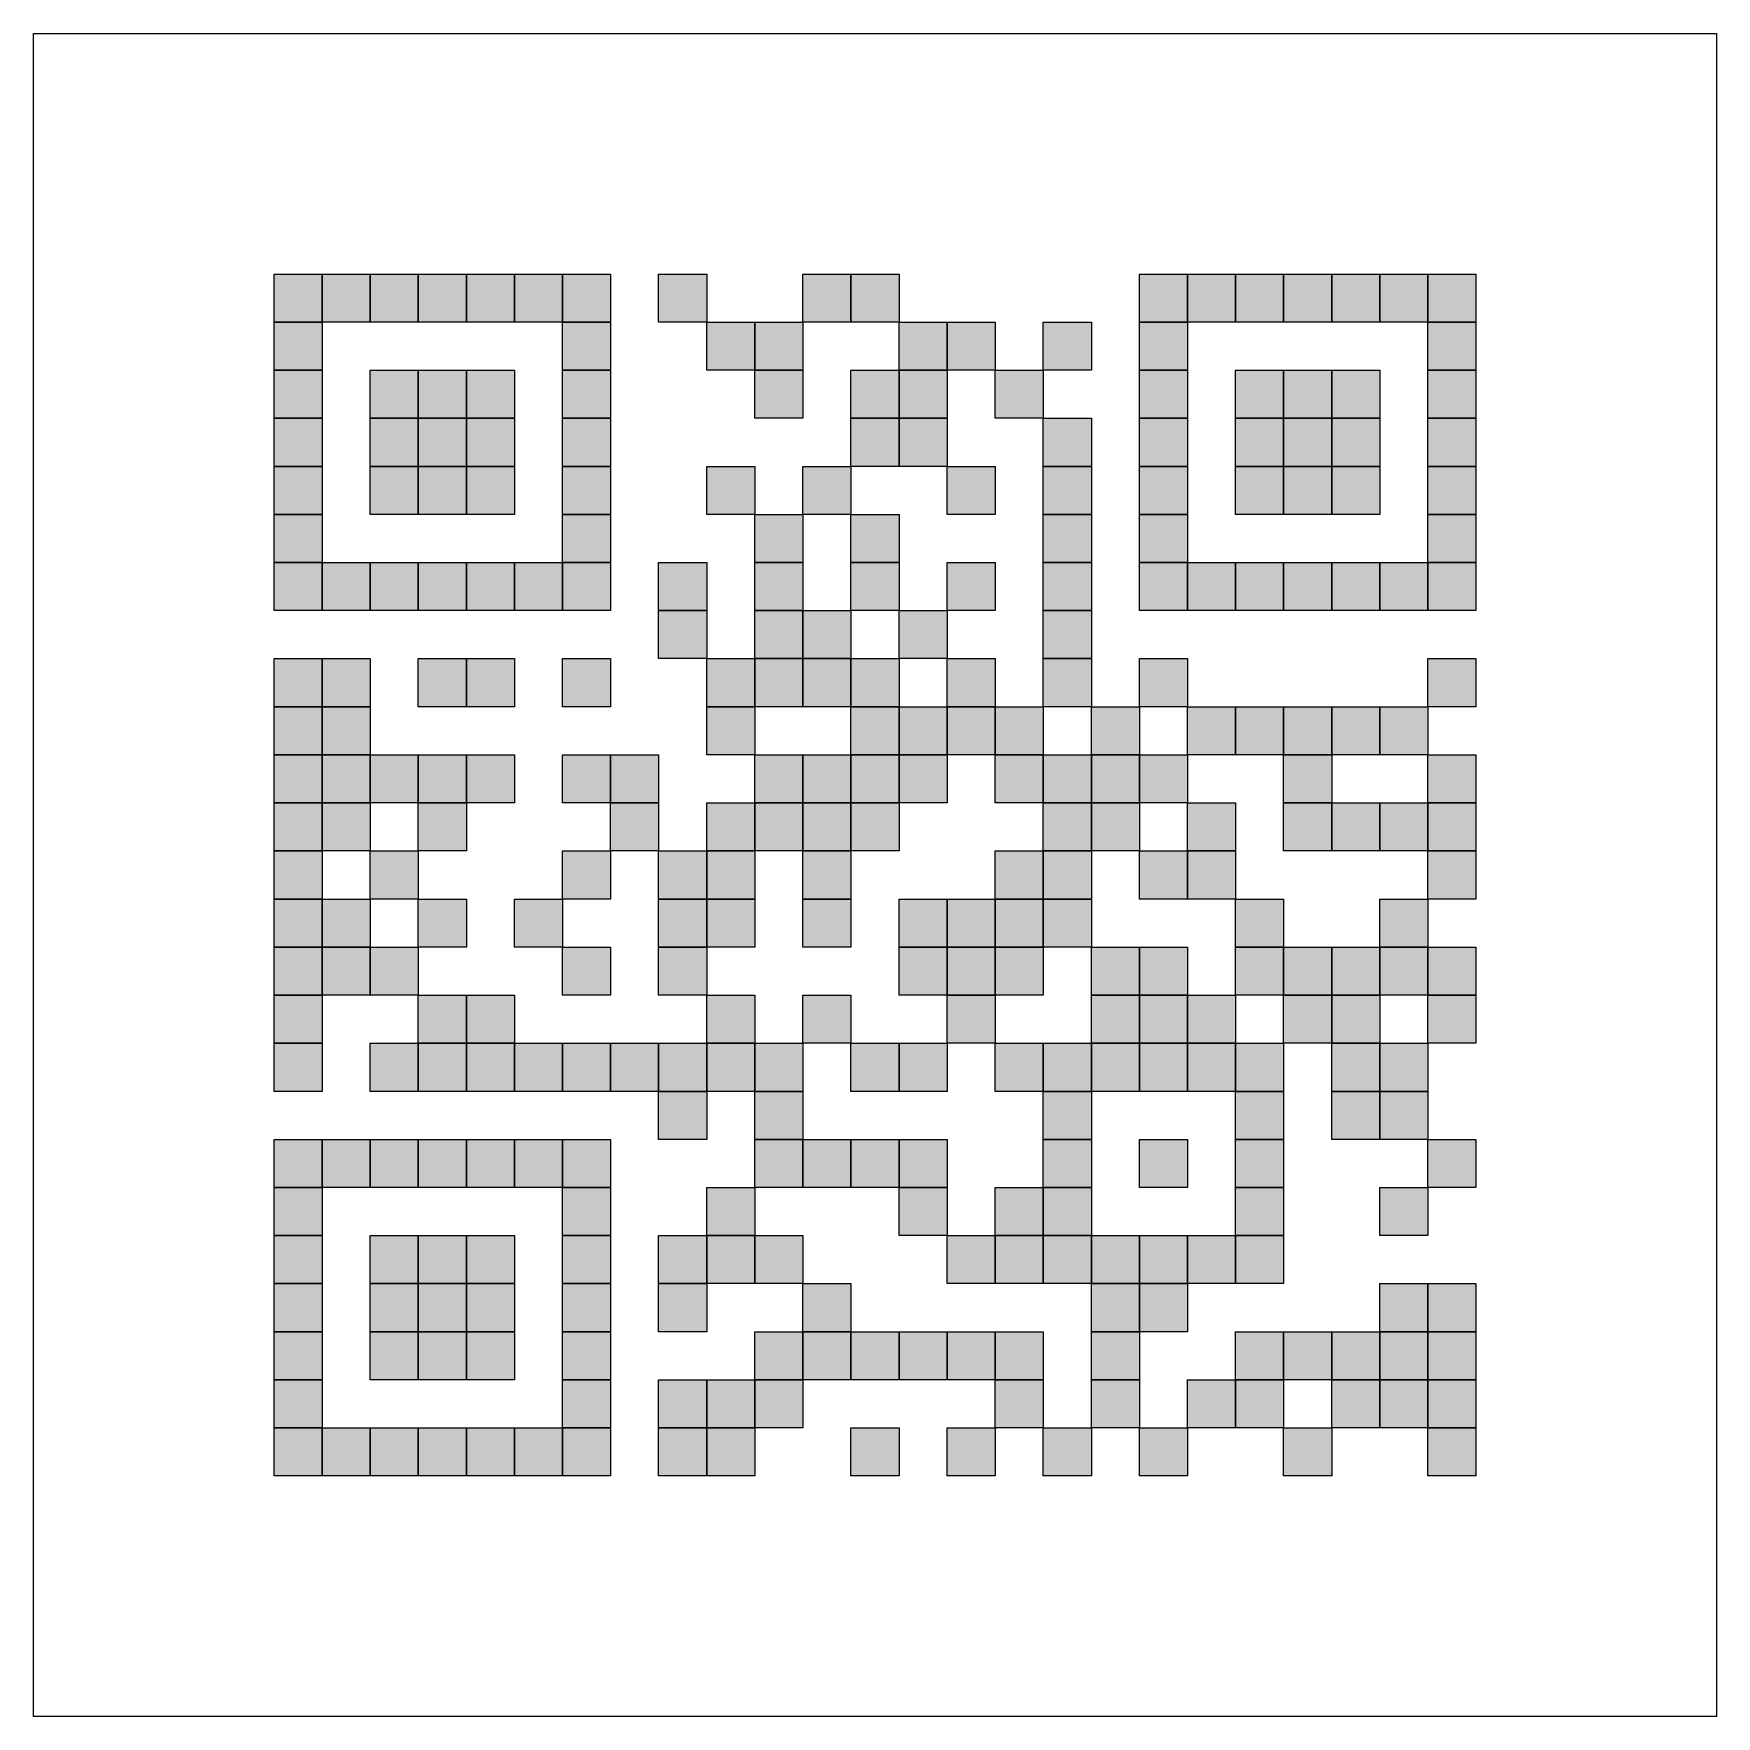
# Model space of a CAD drawing. Header units: millimetres. Extents: x 79950 to 80300, y -80300 to -79950.
import ezdxf

# ---------------------------------------------------------------- set-up
doc = ezdxf.new("R2010")
doc.units = ezdxf.units.MM
doc.layers.add('line', color=250, linetype='CONTINUOUS')
doc.layers.add('qr_hatch', color=250, linetype='CONTINUOUS')

msp = doc.modelspace()

# ---------------------------------------------------------------- hatches: boundary and pattern name
at = {"layer": 'qr_hatch', "linetype": 'Continuous'}
h = msp.add_hatch(color=256, dxfattribs=at)
h.dxf.hatch_style = 1
h.paths.add_polyline_path([(80010, -80000), (80000, -80000), (80000, -80010), (80010, -80010)])
h.paths.add_polyline_path([(80020, -80000), (80010, -80000), (80010, -80010), (80020, -80010)])
h.paths.add_polyline_path([(80030, -80000), (80020, -80000), (80020, -80010), (80030, -80010)])
h.paths.add_polyline_path([(80040, -80000), (80030, -80000), (80030, -80010), (80040, -80010)])
h.paths.add_polyline_path([(80050, -80000), (80040, -80000), (80040, -80010), (80050, -80010)])
h.paths.add_polyline_path([(80060, -80000), (80050, -80000), (80050, -80010), (80060, -80010)])
h.paths.add_polyline_path([(80070, -80000), (80060, -80000), (80060, -80010), (80070, -80010)])
h.paths.add_polyline_path([(80070, -80010), (80060, -80010), (80060, -80020), (80070, -80020)])
h.paths.add_polyline_path([(80070, -80020), (80060, -80020), (80060, -80030), (80070, -80030)])
h.paths.add_polyline_path([(80070, -80030), (80060, -80030), (80060, -80040), (80070, -80040)])
h.paths.add_polyline_path([(80070, -80040), (80060, -80040), (80060, -80050), (80070, -80050)])
h.paths.add_polyline_path([(80070, -80050), (80060, -80050), (80060, -80060), (80070, -80060)])
h.paths.add_polyline_path([(80070, -80060), (80060, -80060), (80060, -80070), (80070, -80070)])
h.paths.add_polyline_path([(80060, -80060), (80050, -80060), (80050, -80070), (80060, -80070)])
h.paths.add_polyline_path([(80050, -80060), (80040, -80060), (80040, -80070), (80050, -80070)])
h.paths.add_polyline_path([(80040, -80060), (80030, -80060), (80030, -80070), (80040, -80070)])
h.paths.add_polyline_path([(80030, -80060), (80020, -80060), (80020, -80070), (80030, -80070)])
h.paths.add_polyline_path([(80020, -80060), (80010, -80060), (80010, -80070), (80020, -80070)])
h.paths.add_polyline_path([(80010, -80060), (80000, -80060), (80000, -80070), (80010, -80070)])
h.paths.add_polyline_path([(80010, -80050), (80000, -80050), (80000, -80060), (80010, -80060)])
h.paths.add_polyline_path([(80010, -80040), (80000, -80040), (80000, -80050), (80010, -80050)])
h.paths.add_polyline_path([(80010, -80030), (80000, -80030), (80000, -80040), (80010, -80040)])
h.paths.add_polyline_path([(80010, -80020), (80000, -80020), (80000, -80030), (80010, -80030)])
h.paths.add_polyline_path([(80010, -80010), (80000, -80010), (80000, -80020), (80010, -80020)])
h = msp.add_hatch(color=256, dxfattribs=at)
h.dxf.hatch_style = 1
h.paths.add_polyline_path([(80090, -80000), (80080, -80000), (80080, -80010), (80090, -80010)])
h.paths.add_polyline_path([(80120, -80000), (80110, -80000), (80110, -80010), (80120, -80010)])
h.paths.add_polyline_path([(80130, -80000), (80120, -80000), (80120, -80010), (80130, -80010)])
h.paths.add_polyline_path([(80100, -80010), (80090, -80010), (80090, -80020), (80100, -80020)])
h.paths.add_polyline_path([(80110, -80010), (80100, -80010), (80100, -80020), (80110, -80020)])
h.paths.add_polyline_path([(80110, -80020), (80100, -80020), (80100, -80030), (80110, -80030)])
h.paths.add_polyline_path([(80150, -80010), (80140, -80010), (80140, -80020), (80150, -80020)])
h.paths.add_polyline_path([(80140, -80010), (80130, -80010), (80130, -80020), (80140, -80020)])
h.paths.add_polyline_path([(80140, -80020), (80130, -80020), (80130, -80030), (80140, -80030)])
h.paths.add_polyline_path([(80130, -80020), (80120, -80020), (80120, -80030), (80130, -80030)])
h.paths.add_polyline_path([(80130, -80030), (80120, -80030), (80120, -80040), (80130, -80040)])
h.paths.add_polyline_path([(80140, -80030), (80130, -80030), (80130, -80040), (80140, -80040)])
h.paths.add_polyline_path([(80160, -80020), (80150, -80020), (80150, -80030), (80160, -80030)])
h.paths.add_polyline_path([(80170, -80010), (80160, -80010), (80160, -80020), (80170, -80020)])
h.paths.add_polyline_path([(80170, -80030), (80160, -80030), (80160, -80040), (80170, -80040)])
h.paths.add_polyline_path([(80170, -80040), (80160, -80040), (80160, -80050), (80170, -80050)])
h.paths.add_polyline_path([(80170, -80050), (80160, -80050), (80160, -80060), (80170, -80060)])
h.paths.add_polyline_path([(80170, -80060), (80160, -80060), (80160, -80070), (80170, -80070)])
h.paths.add_polyline_path([(80170, -80070), (80160, -80070), (80160, -80080), (80170, -80080)])
h.paths.add_polyline_path([(80170, -80080), (80160, -80080), (80160, -80090), (80170, -80090)])
h.paths.add_polyline_path([(80190, -80080), (80180, -80080), (80180, -80090), (80190, -80090)])
h.paths.add_polyline_path([(80250, -80080), (80240, -80080), (80240, -80090), (80250, -80090)])
h.paths.add_polyline_path([(80200, -80090), (80190, -80090), (80190, -80100), (80200, -80100)])
h.paths.add_polyline_path([(80210, -80090), (80200, -80090), (80200, -80100), (80210, -80100)])
h.paths.add_polyline_path([(80220, -80090), (80210, -80090), (80210, -80100), (80220, -80100)])
h.paths.add_polyline_path([(80230, -80090), (80220, -80090), (80220, -80100), (80230, -80100)])
h.paths.add_polyline_path([(80240, -80090), (80230, -80090), (80230, -80100), (80240, -80100)])
h.paths.add_polyline_path([(80220, -80100), (80210, -80100), (80210, -80110), (80220, -80110)])
h.paths.add_polyline_path([(80220, -80110), (80210, -80110), (80210, -80120), (80220, -80120)])
h.paths.add_polyline_path([(80230, -80110), (80220, -80110), (80220, -80120), (80230, -80120)])
h.paths.add_polyline_path([(80240, -80110), (80230, -80110), (80230, -80120), (80240, -80120)])
h.paths.add_polyline_path([(80250, -80110), (80240, -80110), (80240, -80120), (80250, -80120)])
h.paths.add_polyline_path([(80250, -80100), (80240, -80100), (80240, -80110), (80250, -80110)])
h.paths.add_polyline_path([(80250, -80120), (80240, -80120), (80240, -80130), (80250, -80130)])
h.paths.add_polyline_path([(80240, -80130), (80230, -80130), (80230, -80140), (80240, -80140)])
h.paths.add_polyline_path([(80240, -80140), (80230, -80140), (80230, -80150), (80240, -80150)])
h.paths.add_polyline_path([(80250, -80140), (80240, -80140), (80240, -80150), (80250, -80150)])
h.paths.add_polyline_path([(80250, -80150), (80240, -80150), (80240, -80160), (80250, -80160)])
h.paths.add_polyline_path([(80230, -80150), (80220, -80150), (80220, -80160), (80230, -80160)])
h.paths.add_polyline_path([(80230, -80140), (80220, -80140), (80220, -80150), (80230, -80150)])
h.paths.add_polyline_path([(80220, -80150), (80210, -80150), (80210, -80160), (80220, -80160)])
h.paths.add_polyline_path([(80220, -80140), (80210, -80140), (80210, -80150), (80220, -80150)])
h.paths.add_polyline_path([(80210, -80140), (80200, -80140), (80200, -80150), (80210, -80150)])
h.paths.add_polyline_path([(80210, -80130), (80200, -80130), (80200, -80140), (80210, -80140)])
h.paths.add_polyline_path([(80200, -80110), (80190, -80110), (80190, -80120), (80200, -80120)])
h.paths.add_polyline_path([(80200, -80120), (80190, -80120), (80190, -80130), (80200, -80130)])
h.paths.add_polyline_path([(80190, -80120), (80180, -80120), (80180, -80130), (80190, -80130)])
h.paths.add_polyline_path([(80190, -80100), (80180, -80100), (80180, -80110), (80190, -80110)])
h.paths.add_polyline_path([(80230, -80160), (80220, -80160), (80220, -80170), (80230, -80170)])
h.paths.add_polyline_path([(80240, -80160), (80230, -80160), (80230, -80170), (80240, -80170)])
h.paths.add_polyline_path([(80240, -80170), (80230, -80170), (80230, -80180), (80240, -80180)])
h.paths.add_polyline_path([(80230, -80170), (80220, -80170), (80220, -80180), (80230, -80180)])
h.paths.add_polyline_path([(80250, -80180), (80240, -80180), (80240, -80190), (80250, -80190)])
h.paths.add_polyline_path([(80240, -80190), (80230, -80190), (80230, -80200), (80240, -80200)])
h.paths.add_polyline_path([(80130, -80240), (80120, -80240), (80120, -80250), (80130, -80250)])
h.paths.add_polyline_path([(80150, -80240), (80140, -80240), (80140, -80250), (80150, -80250)])
h.paths.add_polyline_path([(80170, -80240), (80160, -80240), (80160, -80250), (80170, -80250)])
h.paths.add_polyline_path([(80190, -80240), (80180, -80240), (80180, -80250), (80190, -80250)])
h.paths.add_polyline_path([(80220, -80240), (80210, -80240), (80210, -80250), (80220, -80250)])
h.paths.add_polyline_path([(80250, -80240), (80240, -80240), (80240, -80250), (80250, -80250)])
h.paths.add_polyline_path([(80250, -80230), (80240, -80230), (80240, -80240), (80250, -80240)])
h.paths.add_polyline_path([(80250, -80220), (80240, -80220), (80240, -80230), (80250, -80230)])
h.paths.add_polyline_path([(80250, -80210), (80240, -80210), (80240, -80220), (80250, -80220)])
h.paths.add_polyline_path([(80240, -80210), (80230, -80210), (80230, -80220), (80240, -80220)])
h.paths.add_polyline_path([(80240, -80220), (80230, -80220), (80230, -80230), (80240, -80230)])
h.paths.add_polyline_path([(80240, -80230), (80230, -80230), (80230, -80240), (80240, -80240)])
h.paths.add_polyline_path([(80230, -80230), (80220, -80230), (80220, -80240), (80230, -80240)])
h.paths.add_polyline_path([(80230, -80220), (80220, -80220), (80220, -80230), (80230, -80230)])
h.paths.add_polyline_path([(80220, -80220), (80210, -80220), (80210, -80230), (80220, -80230)])
h.paths.add_polyline_path([(80210, -80220), (80200, -80220), (80200, -80230), (80210, -80230)])
h.paths.add_polyline_path([(80210, -80230), (80200, -80230), (80200, -80240), (80210, -80240)])
h.paths.add_polyline_path([(80200, -80230), (80190, -80230), (80190, -80240), (80200, -80240)])
h.paths.add_polyline_path([(80090, -80240), (80080, -80240), (80080, -80250), (80090, -80250)])
h.paths.add_polyline_path([(80100, -80240), (80090, -80240), (80090, -80250), (80100, -80250)])
h.paths.add_polyline_path([(80090, -80230), (80080, -80230), (80080, -80240), (80090, -80240)])
h.paths.add_polyline_path([(80100, -80230), (80090, -80230), (80090, -80240), (80100, -80240)])
h.paths.add_polyline_path([(80110, -80230), (80100, -80230), (80100, -80240), (80110, -80240)])
h.paths.add_polyline_path([(80110, -80220), (80100, -80220), (80100, -80230), (80110, -80230)])
h.paths.add_polyline_path([(80120, -80220), (80110, -80220), (80110, -80230), (80120, -80230)])
h.paths.add_polyline_path([(80120, -80210), (80110, -80210), (80110, -80220), (80120, -80220)])
h.paths.add_polyline_path([(80130, -80220), (80120, -80220), (80120, -80230), (80130, -80230)])
h.paths.add_polyline_path([(80140, -80220), (80130, -80220), (80130, -80230), (80140, -80230)])
h.paths.add_polyline_path([(80150, -80220), (80140, -80220), (80140, -80230), (80150, -80230)])
h.paths.add_polyline_path([(80160, -80220), (80150, -80220), (80150, -80230), (80160, -80230)])
h.paths.add_polyline_path([(80160, -80230), (80150, -80230), (80150, -80240), (80160, -80240)])
h.paths.add_polyline_path([(80090, -80210), (80080, -80210), (80080, -80220), (80090, -80220)])
h.paths.add_polyline_path([(80090, -80200), (80080, -80200), (80080, -80210), (80090, -80210)])
h.paths.add_polyline_path([(80100, -80200), (80090, -80200), (80090, -80210), (80100, -80210)])
h.paths.add_polyline_path([(80100, -80190), (80090, -80190), (80090, -80200), (80100, -80200)])
h.paths.add_polyline_path([(80110, -80200), (80100, -80200), (80100, -80210), (80110, -80210)])
h.paths.add_polyline_path([(80040, -80150), (80030, -80150), (80030, -80160), (80040, -80160)])
h.paths.add_polyline_path([(80050, -80150), (80040, -80150), (80040, -80160), (80050, -80160)])
h.paths.add_polyline_path([(80030, -80160), (80020, -80160), (80020, -80170), (80030, -80170)])
h.paths.add_polyline_path([(80040, -80160), (80030, -80160), (80030, -80170), (80040, -80170)])
h.paths.add_polyline_path([(80050, -80160), (80040, -80160), (80040, -80170), (80050, -80170)])
h.paths.add_polyline_path([(80060, -80160), (80050, -80160), (80050, -80170), (80060, -80170)])
h.paths.add_polyline_path([(80070, -80160), (80060, -80160), (80060, -80170), (80070, -80170)])
h.paths.add_polyline_path([(80080, -80160), (80070, -80160), (80070, -80170), (80080, -80170)])
h.paths.add_polyline_path([(80090, -80160), (80080, -80160), (80080, -80170), (80090, -80170)])
h.paths.add_polyline_path([(80090, -80170), (80080, -80170), (80080, -80180), (80090, -80180)])
h.paths.add_polyline_path([(80100, -80160), (80090, -80160), (80090, -80170), (80100, -80170)])
h.paths.add_polyline_path([(80100, -80150), (80090, -80150), (80090, -80160), (80100, -80160)])
h.paths.add_polyline_path([(80120, -80150), (80110, -80150), (80110, -80160), (80120, -80160)])
h.paths.add_polyline_path([(80150, -80150), (80140, -80150), (80140, -80160), (80150, -80160)])
h.paths.add_polyline_path([(80140, -80160), (80130, -80160), (80130, -80170), (80140, -80170)])
h.paths.add_polyline_path([(80130, -80160), (80120, -80160), (80120, -80170), (80130, -80170)])
h.paths.add_polyline_path([(80110, -80160), (80100, -80160), (80100, -80170), (80110, -80170)])
h.paths.add_polyline_path([(80110, -80170), (80100, -80170), (80100, -80180), (80110, -80180)])
h.paths.add_polyline_path([(80110, -80180), (80100, -80180), (80100, -80190), (80110, -80190)])
h.paths.add_polyline_path([(80120, -80180), (80110, -80180), (80110, -80190), (80120, -80190)])
h.paths.add_polyline_path([(80130, -80180), (80120, -80180), (80120, -80190), (80130, -80190)])
h.paths.add_polyline_path([(80140, -80180), (80130, -80180), (80130, -80190), (80140, -80190)])
h.paths.add_polyline_path([(80140, -80190), (80130, -80190), (80130, -80200), (80140, -80200)])
h.paths.add_polyline_path([(80150, -80200), (80140, -80200), (80140, -80210), (80150, -80210)])
h.paths.add_polyline_path([(80160, -80200), (80150, -80200), (80150, -80210), (80160, -80210)])
h.paths.add_polyline_path([(80170, -80200), (80160, -80200), (80160, -80210), (80170, -80210)])
h.paths.add_polyline_path([(80180, -80200), (80170, -80200), (80170, -80210), (80180, -80210)])
h.paths.add_polyline_path([(80170, -80190), (80160, -80190), (80160, -80200), (80170, -80200)])
h.paths.add_polyline_path([(80170, -80180), (80160, -80180), (80160, -80190), (80170, -80190)])
h.paths.add_polyline_path([(80170, -80170), (80160, -80170), (80160, -80180), (80170, -80180)])
h.paths.add_polyline_path([(80170, -80160), (80160, -80160), (80160, -80170), (80170, -80170)])
h.paths.add_polyline_path([(80180, -80160), (80170, -80160), (80170, -80170), (80180, -80170)])
h.paths.add_polyline_path([(80190, -80160), (80180, -80160), (80180, -80170), (80190, -80170)])
h.paths.add_polyline_path([(80200, -80160), (80190, -80160), (80190, -80170), (80200, -80170)])
h.paths.add_polyline_path([(80210, -80160), (80200, -80160), (80200, -80170), (80210, -80170)])
h.paths.add_polyline_path([(80210, -80170), (80200, -80170), (80200, -80180), (80210, -80180)])
h.paths.add_polyline_path([(80210, -80180), (80200, -80180), (80200, -80190), (80210, -80190)])
h.paths.add_polyline_path([(80210, -80190), (80200, -80190), (80200, -80200), (80210, -80200)])
h.paths.add_polyline_path([(80210, -80200), (80200, -80200), (80200, -80210), (80210, -80210)])
h.paths.add_polyline_path([(80200, -80200), (80190, -80200), (80190, -80210), (80200, -80210)])
h.paths.add_polyline_path([(80190, -80200), (80180, -80200), (80180, -80210), (80190, -80210)])
h.paths.add_polyline_path([(80190, -80180), (80180, -80180), (80180, -80190), (80190, -80190)])
h.paths.add_polyline_path([(80180, -80210), (80170, -80210), (80170, -80220), (80180, -80220)])
h.paths.add_polyline_path([(80190, -80210), (80180, -80210), (80180, -80220), (80190, -80220)])
h.paths.add_polyline_path([(80180, -80220), (80170, -80220), (80170, -80230), (80180, -80230)])
h.paths.add_polyline_path([(80180, -80230), (80170, -80230), (80170, -80240), (80180, -80240)])
h.paths.add_polyline_path([(80160, -80190), (80150, -80190), (80150, -80200), (80160, -80200)])
h.paths.add_polyline_path([(80160, -80160), (80150, -80160), (80150, -80170), (80160, -80170)])
h.paths.add_polyline_path([(80200, -80150), (80190, -80150), (80190, -80160), (80200, -80160)])
h.paths.add_polyline_path([(80190, -80150), (80180, -80150), (80180, -80160), (80190, -80160)])
h.paths.add_polyline_path([(80180, -80150), (80170, -80150), (80170, -80160), (80180, -80160)])
h.paths.add_polyline_path([(80180, -80140), (80170, -80140), (80170, -80150), (80180, -80150)])
h.paths.add_polyline_path([(80190, -80140), (80180, -80140), (80180, -80150), (80190, -80150)])
h.paths.add_polyline_path([(80140, -80140), (80130, -80140), (80130, -80150), (80140, -80150)])
h.paths.add_polyline_path([(80150, -80140), (80140, -80140), (80140, -80150), (80150, -80150)])
h.paths.add_polyline_path([(80160, -80140), (80150, -80140), (80150, -80150), (80160, -80150)])
h.paths.add_polyline_path([(80160, -80130), (80150, -80130), (80150, -80140), (80160, -80140)])
h.paths.add_polyline_path([(80170, -80130), (80160, -80130), (80160, -80140), (80170, -80140)])
h.paths.add_polyline_path([(80150, -80130), (80140, -80130), (80140, -80140), (80150, -80140)])
h.paths.add_polyline_path([(80140, -80130), (80130, -80130), (80130, -80140), (80140, -80140)])
h.paths.add_polyline_path([(80160, -80120), (80150, -80120), (80150, -80130), (80160, -80130)])
h.paths.add_polyline_path([(80170, -80120), (80160, -80120), (80160, -80130), (80170, -80130)])
h.paths.add_polyline_path([(80180, -80110), (80170, -80110), (80170, -80120), (80180, -80120)])
h.paths.add_polyline_path([(80170, -80110), (80160, -80110), (80160, -80120), (80170, -80120)])
h.paths.add_polyline_path([(80180, -80090), (80170, -80090), (80170, -80100), (80180, -80100)])
h.paths.add_polyline_path([(80180, -80100), (80170, -80100), (80170, -80110), (80180, -80110)])
h.paths.add_polyline_path([(80170, -80100), (80160, -80100), (80160, -80110), (80170, -80110)])
h.paths.add_polyline_path([(80160, -80100), (80150, -80100), (80150, -80110), (80160, -80110)])
h.paths.add_polyline_path([(80160, -80090), (80150, -80090), (80150, -80100), (80160, -80100)])
h.paths.add_polyline_path([(80150, -80040), (80140, -80040), (80140, -80050), (80150, -80050)])
h.paths.add_polyline_path([(80100, -80040), (80090, -80040), (80090, -80050), (80100, -80050)])
h.paths.add_polyline_path([(80120, -80040), (80110, -80040), (80110, -80050), (80120, -80050)])
h.paths.add_polyline_path([(80110, -80050), (80100, -80050), (80100, -80060), (80110, -80060)])
h.paths.add_polyline_path([(80110, -80060), (80100, -80060), (80100, -80070), (80110, -80070)])
h.paths.add_polyline_path([(80130, -80050), (80120, -80050), (80120, -80060), (80130, -80060)])
h.paths.add_polyline_path([(80130, -80060), (80120, -80060), (80120, -80070), (80130, -80070)])
h.paths.add_polyline_path([(80150, -80060), (80140, -80060), (80140, -80070), (80150, -80070)])
h.paths.add_polyline_path([(80150, -80080), (80140, -80080), (80140, -80090), (80150, -80090)])
h.paths.add_polyline_path([(80150, -80090), (80140, -80090), (80140, -80100), (80150, -80100)])
h.paths.add_polyline_path([(80140, -80090), (80130, -80090), (80130, -80100), (80140, -80100)])
h.paths.add_polyline_path([(80140, -80100), (80130, -80100), (80130, -80110), (80140, -80110)])
h.paths.add_polyline_path([(80140, -80070), (80130, -80070), (80130, -80080), (80140, -80080)])
h.paths.add_polyline_path([(80130, -80080), (80120, -80080), (80120, -80090), (80130, -80090)])
h.paths.add_polyline_path([(80120, -80070), (80110, -80070), (80110, -80080), (80120, -80080)])
h.paths.add_polyline_path([(80110, -80070), (80100, -80070), (80100, -80080), (80110, -80080)])
h.paths.add_polyline_path([(80110, -80080), (80100, -80080), (80100, -80090), (80110, -80090)])
h.paths.add_polyline_path([(80120, -80080), (80110, -80080), (80110, -80090), (80120, -80090)])
h.paths.add_polyline_path([(80100, -80090), (80090, -80090), (80090, -80100), (80100, -80100)])
h.paths.add_polyline_path([(80100, -80080), (80090, -80080), (80090, -80090), (80100, -80090)])
h.paths.add_polyline_path([(80130, -80090), (80120, -80090), (80120, -80100), (80130, -80100)])
h.paths.add_polyline_path([(80130, -80100), (80120, -80100), (80120, -80110), (80130, -80110)])
h.paths.add_polyline_path([(80130, -80110), (80120, -80110), (80120, -80120), (80130, -80120)])
h.paths.add_polyline_path([(80120, -80120), (80110, -80120), (80110, -80130), (80120, -80130)])
h.paths.add_polyline_path([(80120, -80130), (80110, -80130), (80110, -80140), (80120, -80140)])
h.paths.add_polyline_path([(80090, -80060), (80080, -80060), (80080, -80070), (80090, -80070)])
h.paths.add_polyline_path([(80090, -80070), (80080, -80070), (80080, -80080), (80090, -80080)])
h.paths.add_polyline_path([(80110, -80100), (80100, -80100), (80100, -80110), (80110, -80110)])
h.paths.add_polyline_path([(80120, -80100), (80110, -80100), (80110, -80110), (80120, -80110)])
h.paths.add_polyline_path([(80120, -80110), (80110, -80110), (80110, -80120), (80120, -80120)])
h.paths.add_polyline_path([(80110, -80110), (80100, -80110), (80100, -80120), (80110, -80120)])
h.paths.add_polyline_path([(80100, -80110), (80090, -80110), (80090, -80120), (80100, -80120)])
h.paths.add_polyline_path([(80100, -80120), (80090, -80120), (80090, -80130), (80100, -80130)])
h.paths.add_polyline_path([(80100, -80130), (80090, -80130), (80090, -80140), (80100, -80140)])
h.paths.add_polyline_path([(80090, -80120), (80080, -80120), (80080, -80130), (80090, -80130)])
h.paths.add_polyline_path([(80090, -80130), (80080, -80130), (80080, -80140), (80090, -80140)])
h.paths.add_polyline_path([(80090, -80140), (80080, -80140), (80080, -80150), (80090, -80150)])
h = msp.add_hatch(color=256, dxfattribs=at)
h.dxf.hatch_style = 1
h.paths.add_polyline_path([(80190, -80000), (80180, -80000), (80180, -80010), (80190, -80010)])
h.paths.add_polyline_path([(80200, -80000), (80190, -80000), (80190, -80010), (80200, -80010)])
h.paths.add_polyline_path([(80210, -80000), (80200, -80000), (80200, -80010), (80210, -80010)])
h.paths.add_polyline_path([(80220, -80000), (80210, -80000), (80210, -80010), (80220, -80010)])
h.paths.add_polyline_path([(80230, -80000), (80220, -80000), (80220, -80010), (80230, -80010)])
h.paths.add_polyline_path([(80240, -80000), (80230, -80000), (80230, -80010), (80240, -80010)])
h.paths.add_polyline_path([(80250, -80000), (80240, -80000), (80240, -80010), (80250, -80010)])
h.paths.add_polyline_path([(80250, -80010), (80240, -80010), (80240, -80020), (80250, -80020)])
h.paths.add_polyline_path([(80250, -80020), (80240, -80020), (80240, -80030), (80250, -80030)])
h.paths.add_polyline_path([(80250, -80030), (80240, -80030), (80240, -80040), (80250, -80040)])
h.paths.add_polyline_path([(80250, -80040), (80240, -80040), (80240, -80050), (80250, -80050)])
h.paths.add_polyline_path([(80250, -80050), (80240, -80050), (80240, -80060), (80250, -80060)])
h.paths.add_polyline_path([(80250, -80060), (80240, -80060), (80240, -80070), (80250, -80070)])
h.paths.add_polyline_path([(80240, -80060), (80230, -80060), (80230, -80070), (80240, -80070)])
h.paths.add_polyline_path([(80230, -80060), (80220, -80060), (80220, -80070), (80230, -80070)])
h.paths.add_polyline_path([(80220, -80060), (80210, -80060), (80210, -80070), (80220, -80070)])
h.paths.add_polyline_path([(80210, -80060), (80200, -80060), (80200, -80070), (80210, -80070)])
h.paths.add_polyline_path([(80200, -80060), (80190, -80060), (80190, -80070), (80200, -80070)])
h.paths.add_polyline_path([(80190, -80060), (80180, -80060), (80180, -80070), (80190, -80070)])
h.paths.add_polyline_path([(80190, -80050), (80180, -80050), (80180, -80060), (80190, -80060)])
h.paths.add_polyline_path([(80190, -80040), (80180, -80040), (80180, -80050), (80190, -80050)])
h.paths.add_polyline_path([(80190, -80030), (80180, -80030), (80180, -80040), (80190, -80040)])
h.paths.add_polyline_path([(80190, -80020), (80180, -80020), (80180, -80030), (80190, -80030)])
h.paths.add_polyline_path([(80190, -80010), (80180, -80010), (80180, -80020), (80190, -80020)])
h.paths.add_polyline_path([(80210, -80020), (80200, -80020), (80200, -80030), (80210, -80030)])
h.paths.add_polyline_path([(80220, -80020), (80210, -80020), (80210, -80030), (80220, -80030)])
h.paths.add_polyline_path([(80230, -80020), (80220, -80020), (80220, -80030), (80230, -80030)])
h.paths.add_polyline_path([(80230, -80030), (80220, -80030), (80220, -80040), (80230, -80040)])
h.paths.add_polyline_path([(80230, -80040), (80220, -80040), (80220, -80050), (80230, -80050)])
h.paths.add_polyline_path([(80220, -80040), (80210, -80040), (80210, -80050), (80220, -80050)])
h.paths.add_polyline_path([(80210, -80040), (80200, -80040), (80200, -80050), (80210, -80050)])
h.paths.add_polyline_path([(80210, -80030), (80200, -80030), (80200, -80040), (80210, -80040)])
h.paths.add_polyline_path([(80220, -80030), (80210, -80030), (80210, -80040), (80220, -80040)])
h = msp.add_hatch(color=256, dxfattribs=at)
h.dxf.hatch_style = 1
h.paths.add_polyline_path([(80030, -80020), (80020, -80020), (80020, -80030), (80030, -80030)])
h.paths.add_polyline_path([(80040, -80020), (80030, -80020), (80030, -80030), (80040, -80030)])
h.paths.add_polyline_path([(80050, -80020), (80040, -80020), (80040, -80030), (80050, -80030)])
h.paths.add_polyline_path([(80050, -80030), (80040, -80030), (80040, -80040), (80050, -80040)])
h.paths.add_polyline_path([(80040, -80030), (80030, -80030), (80030, -80040), (80040, -80040)])
h.paths.add_polyline_path([(80030, -80030), (80020, -80030), (80020, -80040), (80030, -80040)])
h.paths.add_polyline_path([(80030, -80040), (80020, -80040), (80020, -80050), (80030, -80050)])
h.paths.add_polyline_path([(80040, -80040), (80030, -80040), (80030, -80050), (80040, -80050)])
h.paths.add_polyline_path([(80050, -80040), (80040, -80040), (80040, -80050), (80050, -80050)])
h = msp.add_hatch(color=256, dxfattribs=at)
h.dxf.hatch_style = 1
h.paths.add_polyline_path([(80010, -80080), (80000, -80080), (80000, -80090), (80010, -80090)])
h.paths.add_polyline_path([(80020, -80080), (80010, -80080), (80010, -80090), (80020, -80090)])
h.paths.add_polyline_path([(80020, -80090), (80010, -80090), (80010, -80100), (80020, -80100)])
h.paths.add_polyline_path([(80010, -80090), (80000, -80090), (80000, -80100), (80010, -80100)])
h.paths.add_polyline_path([(80010, -80100), (80000, -80100), (80000, -80110), (80010, -80110)])
h.paths.add_polyline_path([(80020, -80100), (80010, -80100), (80010, -80110), (80020, -80110)])
h.paths.add_polyline_path([(80020, -80110), (80010, -80110), (80010, -80120), (80020, -80120)])
h.paths.add_polyline_path([(80010, -80110), (80000, -80110), (80000, -80120), (80010, -80120)])
h.paths.add_polyline_path([(80030, -80100), (80020, -80100), (80020, -80110), (80030, -80110)])
h.paths.add_polyline_path([(80040, -80100), (80030, -80100), (80030, -80110), (80040, -80110)])
h.paths.add_polyline_path([(80050, -80100), (80040, -80100), (80040, -80110), (80050, -80110)])
h.paths.add_polyline_path([(80040, -80110), (80030, -80110), (80030, -80120), (80040, -80120)])
h.paths.add_polyline_path([(80030, -80120), (80020, -80120), (80020, -80130), (80030, -80130)])
h.paths.add_polyline_path([(80040, -80130), (80030, -80130), (80030, -80140), (80040, -80140)])
h.paths.add_polyline_path([(80030, -80140), (80020, -80140), (80020, -80150), (80030, -80150)])
h.paths.add_polyline_path([(80020, -80140), (80010, -80140), (80010, -80150), (80020, -80150)])
h.paths.add_polyline_path([(80020, -80130), (80010, -80130), (80010, -80140), (80020, -80140)])
h.paths.add_polyline_path([(80010, -80130), (80000, -80130), (80000, -80140), (80010, -80140)])
h.paths.add_polyline_path([(80010, -80120), (80000, -80120), (80000, -80130), (80010, -80130)])
h.paths.add_polyline_path([(80010, -80140), (80000, -80140), (80000, -80150), (80010, -80150)])
h.paths.add_polyline_path([(80010, -80150), (80000, -80150), (80000, -80160), (80010, -80160)])
h.paths.add_polyline_path([(80010, -80160), (80000, -80160), (80000, -80170), (80010, -80170)])
h.paths.add_polyline_path([(80070, -80100), (80060, -80100), (80060, -80110), (80070, -80110)])
h.paths.add_polyline_path([(80080, -80100), (80070, -80100), (80070, -80110), (80080, -80110)])
h.paths.add_polyline_path([(80080, -80110), (80070, -80110), (80070, -80120), (80080, -80120)])
h.paths.add_polyline_path([(80070, -80120), (80060, -80120), (80060, -80130), (80070, -80130)])
h.paths.add_polyline_path([(80060, -80130), (80050, -80130), (80050, -80140), (80060, -80140)])
h.paths.add_polyline_path([(80070, -80140), (80060, -80140), (80060, -80150), (80070, -80150)])
h = msp.add_hatch(color=256, dxfattribs=at)
h.dxf.hatch_style = 1
h.paths.add_polyline_path([(80040, -80080), (80030, -80080), (80030, -80090), (80040, -80090)])
h.paths.add_polyline_path([(80050, -80080), (80040, -80080), (80040, -80090), (80050, -80090)])
h = msp.add_hatch(color=256, dxfattribs=at)
h.dxf.hatch_style = 1
h.paths.add_polyline_path([(80070, -80090), (80070, -80080), (80060, -80080), (80060, -80090)])
h = msp.add_hatch(color=256, dxfattribs=at)
h.dxf.hatch_style = 1
h.paths.add_polyline_path([(80010, -80180), (80000, -80180), (80000, -80190), (80010, -80190)])
h.paths.add_polyline_path([(80020, -80180), (80010, -80180), (80010, -80190), (80020, -80190)])
h.paths.add_polyline_path([(80030, -80180), (80020, -80180), (80020, -80190), (80030, -80190)])
h.paths.add_polyline_path([(80040, -80180), (80030, -80180), (80030, -80190), (80040, -80190)])
h.paths.add_polyline_path([(80050, -80180), (80040, -80180), (80040, -80190), (80050, -80190)])
h.paths.add_polyline_path([(80060, -80180), (80050, -80180), (80050, -80190), (80060, -80190)])
h.paths.add_polyline_path([(80070, -80180), (80060, -80180), (80060, -80190), (80070, -80190)])
h.paths.add_polyline_path([(80070, -80190), (80060, -80190), (80060, -80200), (80070, -80200)])
h.paths.add_polyline_path([(80070, -80200), (80060, -80200), (80060, -80210), (80070, -80210)])
h.paths.add_polyline_path([(80070, -80210), (80060, -80210), (80060, -80220), (80070, -80220)])
h.paths.add_polyline_path([(80070, -80220), (80060, -80220), (80060, -80230), (80070, -80230)])
h.paths.add_polyline_path([(80070, -80230), (80060, -80230), (80060, -80240), (80070, -80240)])
h.paths.add_polyline_path([(80070, -80240), (80060, -80240), (80060, -80250), (80070, -80250)])
h.paths.add_polyline_path([(80060, -80240), (80050, -80240), (80050, -80250), (80060, -80250)])
h.paths.add_polyline_path([(80050, -80240), (80040, -80240), (80040, -80250), (80050, -80250)])
h.paths.add_polyline_path([(80040, -80240), (80030, -80240), (80030, -80250), (80040, -80250)])
h.paths.add_polyline_path([(80030, -80240), (80020, -80240), (80020, -80250), (80030, -80250)])
h.paths.add_polyline_path([(80020, -80240), (80010, -80240), (80010, -80250), (80020, -80250)])
h.paths.add_polyline_path([(80010, -80240), (80000, -80240), (80000, -80250), (80010, -80250)])
h.paths.add_polyline_path([(80010, -80230), (80000, -80230), (80000, -80240), (80010, -80240)])
h.paths.add_polyline_path([(80010, -80220), (80000, -80220), (80000, -80230), (80010, -80230)])
h.paths.add_polyline_path([(80010, -80210), (80000, -80210), (80000, -80220), (80010, -80220)])
h.paths.add_polyline_path([(80010, -80200), (80000, -80200), (80000, -80210), (80010, -80210)])
h.paths.add_polyline_path([(80010, -80190), (80000, -80190), (80000, -80200), (80010, -80200)])
h.paths.add_polyline_path([(80030, -80200), (80020, -80200), (80020, -80210), (80030, -80210)])
h.paths.add_polyline_path([(80040, -80200), (80030, -80200), (80030, -80210), (80040, -80210)])
h.paths.add_polyline_path([(80050, -80200), (80040, -80200), (80040, -80210), (80050, -80210)])
h.paths.add_polyline_path([(80050, -80210), (80040, -80210), (80040, -80220), (80050, -80220)])
h.paths.add_polyline_path([(80050, -80220), (80040, -80220), (80040, -80230), (80050, -80230)])
h.paths.add_polyline_path([(80040, -80220), (80030, -80220), (80030, -80230), (80040, -80230)])
h.paths.add_polyline_path([(80030, -80220), (80020, -80220), (80020, -80230), (80030, -80230)])
h.paths.add_polyline_path([(80030, -80210), (80020, -80210), (80020, -80220), (80030, -80220)])
h.paths.add_polyline_path([(80040, -80210), (80030, -80210), (80030, -80220), (80040, -80220)])

# ---------------------------------------------------------------- linework, layer by layer
at = {"layer": 'line'}
for p, q in [((80000, -80000), (80010, -80000)), ((80000, -80010), (80000, -80000)), ((80010, -80000), (80010, -80010)), ((80010, -80000), (80020, -80000)), ((80010, -80010), (80010, -80000)), ((80020, -80000), (80020, -80010)), ((80020, -80000), (80030, -80000)), ((80020, -80010), (80020, -80000)), ((80030, -80000), (80030, -80010)), ((80030, -80000), (80040, -80000)), ((80030, -80010), (80030, -80000)), ((80040, -80000), (80040, -80010)), ((80040, -80000), (80050, -80000)), ((80040, -80010), (80040, -80000)), ((80050, -80000), (80050, -80010)), ((80050, -80000), (80060, -80000)), ((80050, -80010), (80050, -80000)), ((80060, -80000), (80060, -80010)), ((80060, -80000), (80070, -80000)), ((80060, -80010), (80060, -80000)), ((80070, -80000), (80070, -80010)), ((80080, -80000), (80090, -80000)), ((80080, -80010), (80080, -80000)), ((80090, -80000), (80090, -80010)), ((80110, -80000), (80120, -80000)), ((80110, -80010), (80110, -80000)), ((80120, -80000), (80120, -80010)), ((80120, -80000), (80130, -80000)), ((80120, -80010), (80120, -80000)), ((80130, -80000), (80130, -80010)), ((80180, -80000), (80190, -80000)), ((80180, -80010), (80180, -80000)), ((80190, -80000), (80190, -80010)), ((80190, -80000), (80200, -80000)), ((80190, -80010), (80190, -80000)), ((80200, -80000), (80200, -80010)), ((80200, -80000), (80210, -80000)), ((80200, -80010), (80200, -80000)), ((80210, -80000), (80210, -80010)), ((80210, -80000), (80220, -80000)), ((80210, -80010), (80210, -80000)), ((80220, -80000), (80220, -80010)), ((80220, -80000), (80230, -80000)), ((80220, -80010), (80220, -80000)), ((80230, -80000), (80230, -80010)), ((80230, -80000), (80240, -80000)), ((80230, -80010), (80230, -80000)), ((80240, -80000), (80240, -80010)), ((80240, -80000), (80250, -80000)), ((80240, -80010), (80240, -80000)), ((80250, -80000), (80250, -80010)), ((80010, -80010), (80000, -80010)), ((80000, -80010), (80010, -80010)), ((80000, -80020), (80000, -80010)), ((80020, -80010), (80010, -80010)), ((80010, -80010), (80010, -80020)), ((80030, -80010), (80020, -80010)), ((80040, -80010), (80030, -80010)), ((80050, -80010), (80040, -80010)), ((80060, -80010), (80050, -80010)), ((80070, -80010), (80060, -80010)), ((80060, -80010), (80070, -80010)), ((80060, -80020), (80060, -80010)), ((80070, -80010), (80070, -80020)), ((80090, -80010), (80080, -80010)), ((80090, -80010), (80100, -80010)), ((80090, -80020), (80090, -80010)), ((80100, -80010), (80100, -80020)), ((80100, -80010), (80110, -80010)), ((80100, -80020), (80100, -80010)), ((80120, -80010), (80110, -80010)), ((80110, -80010), (80110, -80020)), ((80130, -80010), (80120, -80010)), ((80130, -80010), (80140, -80010)), ((80130, -80020), (80130, -80010)), ((80140, -80010), (80140, -80020)), ((80140, -80010), (80150, -80010)), ((80140, -80020), (80140, -80010)), ((80150, -80010), (80150, -80020)), ((80160, -80010), (80170, -80010)), ((80160, -80020), (80160, -80010)), ((80170, -80010), (80170, -80020)), ((80190, -80010), (80180, -80010)), ((80180, -80010), (80190, -80010)), ((80180, -80020), (80180, -80010)), ((80200, -80010), (80190, -80010)), ((80190, -80010), (80190, -80020)), ((80210, -80010), (80200, -80010)), ((80220, -80010), (80210, -80010)), ((80230, -80010), (80220, -80010)), ((80240, -80010), (80230, -80010)), ((80250, -80010), (80240, -80010)), ((80240, -80010), (80250, -80010)), ((80240, -80020), (80240, -80010)), ((80250, -80010), (80250, -80020)), ((80010, -80020), (80000, -80020)), ((80000, -80020), (80010, -80020)), ((80000, -80030), (80000, -80020)), ((80010, -80020), (80010, -80030)), ((80020, -80020), (80030, -80020)), ((80020, -80030), (80020, -80020)), ((80030, -80020), (80030, -80030)), ((80030, -80020), (80040, -80020)), ((80030, -80030), (80030, -80020)), ((80040, -80020), (80040, -80030)), ((80040, -80020), (80050, -80020)), ((80040, -80030), (80040, -80020)), ((80050, -80020), (80050, -80030)), ((80070, -80020), (80060, -80020)), ((80060, -80020), (80070, -80020)), ((80060, -80030), (80060, -80020)), ((80070, -80020), (80070, -80030)), ((80100, -80020), (80090, -80020)), ((80110, -80020), (80100, -80020)), ((80100, -80020), (80110, -80020)), ((80100, -80030), (80100, -80020)), ((80110, -80020), (80110, -80030)), ((80120, -80020), (80130, -80020)), ((80120, -80030), (80120, -80020)), ((80140, -80020), (80130, -80020)), ((80130, -80020), (80130, -80030)), ((80130, -80020), (80140, -80020)), ((80130, -80030), (80130, -80020)), ((80150, -80020), (80140, -80020)), ((80140, -80020), (80140, -80030)), ((80150, -80020), (80160, -80020)), ((80150, -80030), (80150, -80020)), ((80170, -80020), (80160, -80020)), ((80160, -80020), (80160, -80030)), ((80190, -80020), (80180, -80020)), ((80180, -80020), (80190, -80020)), ((80180, -80030), (80180, -80020)), ((80190, -80020), (80190, -80030)), ((80200, -80020), (80210, -80020)), ((80200, -80030), (80200, -80020)), ((80210, -80020), (80210, -80030)), ((80210, -80020), (80220, -80020)), ((80210, -80030), (80210, -80020)), ((80220, -80020), (80220, -80030)), ((80220, -80020), (80230, -80020)), ((80220, -80030), (80220, -80020)), ((80230, -80020), (80230, -80030)), ((80250, -80020), (80240, -80020)), ((80240, -80020), (80250, -80020)), ((80240, -80030), (80240, -80020)), ((80250, -80020), (80250, -80030)), ((80010, -80030), (80000, -80030)), ((80000, -80030), (80010, -80030)), ((80000, -80040), (80000, -80030)), ((80010, -80030), (80010, -80040)), ((80030, -80030), (80020, -80030)), ((80020, -80030), (80030, -80030)), ((80020, -80040), (80020, -80030)), ((80040, -80030), (80030, -80030)), ((80030, -80030), (80030, -80040)), ((80030, -80030), (80040, -80030)), ((80030, -80040), (80030, -80030)), ((80050, -80030), (80040, -80030)), ((80040, -80030), (80040, -80040)), ((80040, -80030), (80050, -80030)), ((80040, -80040), (80040, -80030)), ((80050, -80030), (80050, -80040)), ((80070, -80030), (80060, -80030)), ((80060, -80030), (80070, -80030)), ((80060, -80040), (80060, -80030)), ((80070, -80030), (80070, -80040)), ((80110, -80030), (80100, -80030)), ((80130, -80030), (80120, -80030)), ((80120, -80030), (80130, -80030)), ((80120, -80040), (80120, -80030)), ((80140, -80030), (80130, -80030)), ((80130, -80030), (80130, -80040)), ((80130, -80030), (80140, -80030)), ((80130, -80040), (80130, -80030)), ((80140, -80030), (80140, -80040)), ((80160, -80030), (80150, -80030)), ((80160, -80030), (80170, -80030)), ((80160, -80040), (80160, -80030)), ((80170, -80030), (80170, -80040)), ((80190, -80030), (80180, -80030)), ((80180, -80030), (80190, -80030)), ((80180, -80040), (80180, -80030)), ((80190, -80030), (80190, -80040)), ((80210, -80030), (80200, -80030)), ((80200, -80030), (80210, -80030)), ((80200, -80040), (80200, -80030)), ((80220, -80030), (80210, -80030)), ((80210, -80030), (80210, -80040)), ((80210, -80030), (80220, -80030)), ((80210, -80040), (80210, -80030)), ((80230, -80030), (80220, -80030)), ((80220, -80030), (80220, -80040)), ((80220, -80030), (80230, -80030)), ((80220, -80040), (80220, -80030)), ((80230, -80030), (80230, -80040)), ((80250, -80030), (80240, -80030)), ((80240, -80030), (80250, -80030)), ((80240, -80040), (80240, -80030)), ((80250, -80030), (80250, -80040)), ((80010, -80040), (80000, -80040)), ((80000, -80040), (80010, -80040)), ((80000, -80050), (80000, -80040)), ((80010, -80040), (80010, -80050)), ((80030, -80040), (80020, -80040)), ((80020, -80040), (80030, -80040)), ((80020, -80050), (80020, -80040)), ((80040, -80040), (80030, -80040)), ((80030, -80040), (80030, -80050)), ((80030, -80040), (80040, -80040)), ((80030, -80050), (80030, -80040)), ((80050, -80040), (80040, -80040)), ((80040, -80040), (80040, -80050)), ((80040, -80040), (80050, -80040)), ((80040, -80050), (80040, -80040)), ((80050, -80040), (80050, -80050)), ((80070, -80040), (80060, -80040)), ((80060, -80040), (80070, -80040)), ((80060, -80050), (80060, -80040)), ((80070, -80040), (80070, -80050)), ((80090, -80040), (80100, -80040)), ((80090, -80050), (80090, -80040)), ((80100, -80040), (80100, -80050)), ((80110, -80040), (80120, -80040)), ((80110, -80050), (80110, -80040)), ((80130, -80040), (80120, -80040)), ((80120, -80040), (80120, -80050)), ((80140, -80040), (80130, -80040)), ((80140, -80040), (80150, -80040)), ((80140, -80050), (80140, -80040)), ((80150, -80040), (80150, -80050)), ((80170, -80040), (80160, -80040)), ((80160, -80040), (80170, -80040)), ((80160, -80050), (80160, -80040)), ((80170, -80040), (80170, -80050)), ((80190, -80040), (80180, -80040)), ((80180, -80040), (80190, -80040)), ((80180, -80050), (80180, -80040)), ((80190, -80040), (80190, -80050)), ((80210, -80040), (80200, -80040)), ((80200, -80040), (80210, -80040)), ((80200, -80050), (80200, -80040)), ((80220, -80040), (80210, -80040)), ((80210, -80040), (80210, -80050)), ((80210, -80040), (80220, -80040)), ((80210, -80050), (80210, -80040)), ((80230, -80040), (80220, -80040)), ((80220, -80040), (80220, -80050)), ((80220, -80040), (80230, -80040)), ((80220, -80050), (80220, -80040)), ((80230, -80040), (80230, -80050)), ((80250, -80040), (80240, -80040)), ((80240, -80040), (80250, -80040)), ((80240, -80050), (80240, -80040)), ((80250, -80040), (80250, -80050)), ((80010, -80050), (80000, -80050)), ((80000, -80050), (80010, -80050)), ((80000, -80060), (80000, -80050)), ((80010, -80050), (80010, -80060)), ((80030, -80050), (80020, -80050)), ((80040, -80050), (80030, -80050)), ((80050, -80050), (80040, -80050)), ((80070, -80050), (80060, -80050)), ((80060, -80050), (80070, -80050)), ((80060, -80060), (80060, -80050)), ((80070, -80050), (80070, -80060)), ((80100, -80050), (80090, -80050)), ((80100, -80050), (80110, -80050)), ((80100, -80060), (80100, -80050)), ((80120, -80050), (80110, -80050)), ((80110, -80050), (80110, -80060)), ((80120, -80050), (80130, -80050)), ((80120, -80060), (80120, -80050)), ((80130, -80050), (80130, -80060)), ((80150, -80050), (80140, -80050)), ((80170, -80050), (80160, -80050)), ((80160, -80050), (80170, -80050)), ((80160, -80060), (80160, -80050)), ((80170, -80050), (80170, -80060)), ((80190, -80050), (80180, -80050)), ((80180, -80050), (80190, -80050)), ((80180, -80060), (80180, -80050)), ((80190, -80050), (80190, -80060)), ((80210, -80050), (80200, -80050)), ((80220, -80050), (80210, -80050)), ((80230, -80050), (80220, -80050)), ((80250, -80050), (80240, -80050)), ((80240, -80050), (80250, -80050)), ((80240, -80060), (80240, -80050)), ((80250, -80050), (80250, -80060)), ((80010, -80060), (80000, -80060)), ((80000, -80060), (80010, -80060)), ((80000, -80070), (80000, -80060)), ((80010, -80060), (80010, -80070)), ((80010, -80060), (80020, -80060)), ((80010, -80070), (80010, -80060)), ((80020, -80060), (80020, -80070)), ((80020, -80060), (80030, -80060)), ((80020, -80070), (80020, -80060)), ((80030, -80060), (80030, -80070)), ((80030, -80060), (80040, -80060)), ((80030, -80070), (80030, -80060)), ((80040, -80060), (80040, -80070)), ((80040, -80060), (80050, -80060)), ((80040, -80070), (80040, -80060)), ((80050, -80060), (80050, -80070)), ((80050, -80060), (80060, -80060)), ((80050, -80070), (80050, -80060)), ((80070, -80060), (80060, -80060)), ((80060, -80060), (80060, -80070)), ((80060, -80060), (80070, -80060)), ((80060, -80070), (80060, -80060)), ((80070, -80060), (80070, -80070)), ((80080, -80060), (80090, -80060)), ((80080, -80070), (80080, -80060)), ((80090, -80060), (80090, -80070)), ((80110, -80060), (80100, -80060)), ((80100, -80060), (80110, -80060)), ((80100, -80070), (80100, -80060)), ((80110, -80060), (80110, -80070)), ((80130, -80060), (80120, -80060)), ((80120, -80060), (80130, -80060)), ((80120, -80070), (80120, -80060)), ((80130, -80060), (80130, -80070)), ((80140, -80060), (80150, -80060)), ((80140, -80070), (80140, -80060)), ((80150, -80060), (80150, -80070)), ((80170, -80060), (80160, -80060)), ((80160, -80060), (80170, -80060)), ((80160, -80070), (80160, -80060)), ((80170, -80060), (80170, -80070)), ((80190, -80060), (80180, -80060)), ((80180, -80060), (80190, -80060)), ((80180, -80070), (80180, -80060)), ((80190, -80060), (80190, -80070)), ((80190, -80060), (80200, -80060)), ((80190, -80070), (80190, -80060)), ((80200, -80060), (80200, -80070)), ((80200, -80060), (80210, -80060)), ((80200, -80070), (80200, -80060)), ((80210, -80060), (80210, -80070)), ((80210, -80060), (80220, -80060)), ((80210, -80070), (80210, -80060)), ((80220, -80060), (80220, -80070)), ((80220, -80060), (80230, -80060)), ((80220, -80070), (80220, -80060)), ((80230, -80060), (80230, -80070)), ((80230, -80060), (80240, -80060)), ((80230, -80070), (80230, -80060)), ((80250, -80060), (80240, -80060)), ((80240, -80060), (80240, -80070)), ((80240, -80060), (80250, -80060)), ((80240, -80070), (80240, -80060)), ((80250, -80060), (80250, -80070)), ((80010, -80070), (80000, -80070)), ((80020, -80070), (80010, -80070)), ((80030, -80070), (80020, -80070)), ((80040, -80070), (80030, -80070)), ((80050, -80070), (80040, -80070)), ((80060, -80070), (80050, -80070)), ((80070, -80070), (80060, -80070)), ((80090, -80070), (80080, -80070)), ((80080, -80070), (80090, -80070)), ((80080, -80080), (80080, -80070)), ((80090, -80070), (80090, -80080)), ((80110, -80070), (80100, -80070)), ((80100, -80070), (80110, -80070)), ((80100, -80080), (80100, -80070)), ((80110, -80070), (80110, -80080)), ((80110, -80070), (80120, -80070)), ((80110, -80080), (80110, -80070)), ((80130, -80070), (80120, -80070)), ((80120, -80070), (80120, -80080)), ((80130, -80070), (80140, -80070)), ((80130, -80080), (80130, -80070)), ((80150, -80070), (80140, -80070)), ((80140, -80070), (80140, -80080)), ((80170, -80070), (80160, -80070)), ((80160, -80070), (80170, -80070)), ((80160, -80080), (80160, -80070)), ((80170, -80070), (80170, -80080)), ((80190, -80070), (80180, -80070)), ((80200, -80070), (80190, -80070)), ((80210, -80070), (80200, -80070)), ((80220, -80070), (80210, -80070)), ((80230, -80070), (80220, -80070)), ((80240, -80070), (80230, -80070)), ((80250, -80070), (80240, -80070)), ((80000, -80080), (80010, -80080)), ((80000, -80090), (80000, -80080)), ((80010, -80080), (80010, -80090)), ((80010, -80080), (80020, -80080)), ((80010, -80090), (80010, -80080)), ((80020, -80080), (80020, -80090)), ((80030, -80080), (80040, -80080)), ((80030, -80090), (80030, -80080)), ((80040, -80080), (80040, -80090)), ((80040, -80080), (80050, -80080)), ((80040, -80090), (80040, -80080)), ((80050, -80080), (80050, -80090)), ((80060, -80080), (80070, -80080)), ((80060, -80090), (80060, -80080)), ((80070, -80080), (80070, -80090)), ((80090, -80080), (80080, -80080)), ((80090, -80080), (80100, -80080)), ((80090, -80090), (80090, -80080)), ((80110, -80080), (80100, -80080)), ((80100, -80080), (80100, -80090)), ((80100, -80080), (80110, -80080)), ((80100, -80090), (80100, -80080)), ((80120, -80080), (80110, -80080)), ((80110, -80080), (80110, -80090)), ((80110, -80080), (80120, -80080)), ((80110, -80090), (80110, -80080)), ((80120, -80080), (80120, -80090)), ((80120, -80080), (80130, -80080)), ((80120, -80090), (80120, -80080)), ((80140, -80080), (80130, -80080)), ((80130, -80080), (80130, -80090)), ((80140, -80080), (80150, -80080)), ((80140, -80090), (80140, -80080)), ((80150, -80080), (80150, -80090)), ((80170, -80080), (80160, -80080)), ((80160, -80080), (80170, -80080)), ((80160, -80090), (80160, -80080)), ((80170, -80080), (80170, -80090)), ((80180, -80080), (80190, -80080)), ((80180, -80090), (80180, -80080)), ((80190, -80080), (80190, -80090)), ((80240, -80080), (80250, -80080)), ((80240, -80090), (80240, -80080)), ((80250, -80080), (80250, -80090)), ((80010, -80090), (80000, -80090)), ((80000, -80090), (80010, -80090)), ((80000, -80100), (80000, -80090)), ((80020, -80090), (80010, -80090)), ((80010, -80090), (80010, -80100)), ((80010, -80090), (80020, -80090)), ((80010, -80100), (80010, -80090)), ((80020, -80090), (80020, -80100)), ((80040, -80090), (80030, -80090)), ((80050, -80090), (80040, -80090)), ((80070, -80090), (80060, -80090)), ((80100, -80090), (80090, -80090)), ((80090, -80090), (80100, -80090)), ((80090, -80100), (80090, -80090)), ((80110, -80090), (80100, -80090)), ((80100, -80090), (80100, -80100)), ((80120, -80090), (80110, -80090)), ((80130, -80090), (80120, -80090)), ((80120, -80090), (80130, -80090)), ((80120, -80100), (80120, -80090)), ((80130, -80090), (80130, -80100)), ((80130, -80090), (80140, -80090)), ((80130, -80100), (80130, -80090)), ((80150, -80090), (80140, -80090)), ((80140, -80090), (80140, -80100)), ((80140, -80090), (80150, -80090)), ((80140, -80100), (80140, -80090)), ((80150, -80090), (80150, -80100)), ((80150, -80090), (80160, -80090)), ((80150, -80100), (80150, -80090)), ((80170, -80090), (80160, -80090)), ((80160, -80090), (80160, -80100)), ((80170, -80090), (80180, -80090)), ((80170, -80100), (80170, -80090)), ((80190, -80090), (80180, -80090)), ((80180, -80090), (80180, -80100)), ((80190, -80090), (80200, -80090)), ((80190, -80100), (80190, -80090)), ((80200, -80090), (80200, -80100)), ((80200, -80090), (80210, -80090)), ((80200, -80100), (80200, -80090)), ((80210, -80090), (80210, -80100)), ((80210, -80090), (80220, -80090)), ((80210, -80100), (80210, -80090)), ((80220, -80090), (80220, -80100)), ((80220, -80090), (80230, -80090)), ((80220, -80100), (80220, -80090)), ((80230, -80090), (80230, -80100)), ((80230, -80090), (80240, -80090)), ((80230, -80100), (80230, -80090)), ((80250, -80090), (80240, -80090)), ((80240, -80090), (80240, -80100)), ((80010, -80100), (80000, -80100)), ((80000, -80100), (80010, -80100)), ((80000, -80110), (80000, -80100)), ((80020, -80100), (80010, -80100)), ((80010, -80100), (80010, -80110)), ((80010, -80100), (80020, -80100)), ((80010, -80110), (80010, -80100)), ((80020, -80100), (80020, -80110)), ((80020, -80100), (80030, -80100)), ((80020, -80110), (80020, -80100)), ((80030, -80100), (80030, -80110)), ((80030, -80100), (80040, -80100)), ((80030, -80110), (80030, -80100)), ((80040, -80100), (80040, -80110)), ((80040, -80100), (80050, -80100)), ((80040, -80110), (80040, -80100)), ((80050, -80100), (80050, -80110)), ((80060, -80100), (80070, -80100)), ((80060, -80110), (80060, -80100)), ((80070, -80100), (80070, -80110)), ((80070, -80100), (80080, -80100)), ((80070, -80110), (80070, -80100)), ((80080, -80100), (80080, -80110)), ((80100, -80100), (80090, -80100)), ((80100, -80100), (80110, -80100)), ((80100, -80110), (80100, -80100)), ((80110, -80100), (80110, -80110)), ((80110, -80100), (80120, -80100)), ((80110, -80110), (80110, -80100)), ((80130, -80100), (80120, -80100)), ((80120, -80100), (80120, -80110)), ((80120, -80100), (80130, -80100)), ((80120, -80110), (80120, -80100)), ((80140, -80100), (80130, -80100)), ((80130, -80100), (80130, -80110)), ((80130, -80100), (80140, -80100)), ((80130, -80110), (80130, -80100)), ((80150, -80100), (80140, -80100)), ((80140, -80100), (80140, -80110)), ((80160, -80100), (80150, -80100)), ((80150, -80100), (80160, -80100)), ((80150, -80110), (80150, -80100)), ((80160, -80100), (80160, -80110)), ((80160, -80100), (80170, -80100)), ((80160, -80110), (80160, -80100)), ((80180, -80100), (80170, -80100)), ((80170, -80100), (80170, -80110)), ((80170, -80100), (80180, -80100)), ((80170, -80110), (80170, -80100)), ((80180, -80100), (80180, -80110)), ((80180, -80100), (80190, -80100)), ((80180, -80110), (80180, -80100)), ((80200, -80100), (80190, -80100)), ((80190, -80100), (80190, -80110)), ((80210, -80100), (80200, -80100)), ((80220, -80100), (80210, -80100)), ((80210, -80100), (80220, -80100)), ((80210, -80110), (80210, -80100)), ((80230, -80100), (80220, -80100)), ((80220, -80100), (80220, -80110)), ((80240, -80100), (80230, -80100)), ((80240, -80100), (80250, -80100)), ((80240, -80110), (80240, -80100)), ((80250, -80100), (80250, -80110)), ((80010, -80110), (80000, -80110)), ((80000, -80110), (80010, -80110)), ((80000, -80120), (80000, -80110)), ((80020, -80110), (80010, -80110)), ((80010, -80110), (80010, -80120)), ((80010, -80110), (80020, -80110)), ((80010, -80120), (80010, -80110)), ((80030, -80110), (80020, -80110)), ((80020, -80110), (80020, -80120)), ((80040, -80110), (80030, -80110)), ((80030, -80110), (80040, -80110)), ((80030, -80120), (80030, -80110)), ((80050, -80110), (80040, -80110)), ((80040, -80110), (80040, -80120)), ((80070, -80110), (80060, -80110)), ((80080, -80110), (80070, -80110)), ((80070, -80110), (80080, -80110)), ((80070, -80120), (80070, -80110)), ((80080, -80110), (80080, -80120)), ((80090, -80110), (80100, -80110)), ((80090, -80120), (80090, -80110)), ((80110, -80110), (80100, -80110)), ((80100, -80110), (80100, -80120)), ((80100, -80110), (80110, -80110)), ((80100, -80120), (80100, -80110)), ((80120, -80110), (80110, -80110)), ((80110, -80110), (80110, -80120)), ((80110, -80110), (80120, -80110)), ((80110, -80120), (80110, -80110)), ((80130, -80110), (80120, -80110)), ((80120, -80110), (80120, -80120)), ((80120, -80110), (80130, -80110)), ((80120, -80120), (80120, -80110)), ((80140, -80110), (80130, -80110)), ((80130, -80110), (80130, -80120)), ((80160, -80110), (80150, -80110)), ((80170, -80110), (80160, -80110)), ((80160, -80110), (80170, -80110)), ((80160, -80120), (80160, -80110)), ((80180, -80110), (80170, -80110)), ((80170, -80110), (80170, -80120)), ((80170, -80110), (80180, -80110)), ((80170, -80120), (80170, -80110)), ((80190, -80110), (80180, -80110)), ((80180, -80110), (80180, -80120)), ((80190, -80110), (80200, -80110)), ((80190, -80120), (80190, -80110)), ((80200, -80110), (80200, -80120)), ((80220, -80110), (80210, -80110)), ((80210, -80110), (80220, -80110)), ((80210, -80120), (80210, -80110)), ((80220, -80110), (80220, -80120)), ((80220, -80110), (80230, -80110)), ((80220, -80120), (80220, -80110)), ((80230, -80110), (80230, -80120)), ((80230, -80110), (80240, -80110)), ((80230, -80120), (80230, -80110)), ((80250, -80110), (80240, -80110)), ((80240, -80110), (80240, -80120)), ((80240, -80110), (80250, -80110)), ((80240, -80120), (80240, -80110)), ((80250, -80110), (80250, -80120)), ((80010, -80120), (80000, -80120)), ((80000, -80120), (80010, -80120)), ((80000, -80130), (80000, -80120)), ((80020, -80120), (80010, -80120)), ((80010, -80120), (80010, -80130)), ((80020, -80120), (80030, -80120)), ((80020, -80130), (80020, -80120)), ((80040, -80120), (80030, -80120)), ((80030, -80120), (80030, -80130)), ((80060, -80120), (80070, -80120)), ((80060, -80130), (80060, -80120)), ((80080, -80120), (80070, -80120)), ((80070, -80120), (80070, -80130)), ((80080, -80120), (80090, -80120)), ((80080, -80130), (80080, -80120)), ((80100, -80120), (80090, -80120)), ((80090, -80120), (80090, -80130)), ((80090, -80120), (80100, -80120)), ((80090, -80130), (80090, -80120)), ((80110, -80120), (80100, -80120)), ((80100, -80120), (80100, -80130)), ((80120, -80120), (80110, -80120)), ((80110, -80120), (80120, -80120)), ((80110, -80130), (80110, -80120)), ((80130, -80120), (80120, -80120)), ((80120, -80120), (80120, -80130)), ((80150, -80120), (80160, -80120)), ((80150, -80130), (80150, -80120)), ((80170, -80120), (80160, -80120)), ((80160, -80120), (80160, -80130)), ((80160, -80120), (80170, -80120)), ((80160, -80130), (80160, -80120)), ((80180, -80120), (80170, -80120)), ((80170, -80120), (80170, -80130)), ((80180, -80120), (80190, -80120)), ((80180, -80130), (80180, -80120)), ((80200, -80120), (80190, -80120)), ((80190, -80120), (80190, -80130)), ((80190, -80120), (80200, -80120)), ((80190, -80130), (80190, -80120)), ((80200, -80120), (80200, -80130)), ((80220, -80120), (80210, -80120)), ((80230, -80120), (80220, -80120)), ((80240, -80120), (80230, -80120)), ((80250, -80120), (80240, -80120)), ((80240, -80120), (80250, -80120)), ((80240, -80130), (80240, -80120)), ((80250, -80120), (80250, -80130)), ((80010, -80130), (80000, -80130)), ((80000, -80130), (80010, -80130)), ((80000, -80140), (80000, -80130)), ((80010, -80130), (80010, -80140)), ((80010, -80130), (80020, -80130)), ((80010, -80140), (80010, -80130)), ((80030, -80130), (80020, -80130)), ((80020, -80130), (80020, -80140)), ((80030, -80130), (80040, -80130)), ((80030, -80140), (80030, -80130)), ((80040, -80130), (80040, -80140)), ((80050, -80130), (80060, -80130)), ((80050, -80140), (80050, -80130)), ((80070, -80130), (80060, -80130)), ((80060, -80130), (80060, -80140)), ((80090, -80130), (80080, -80130)), ((80080, -80130), (80090, -80130)), ((80080, -80140), (80080, -80130)), ((80100, -80130), (80090, -80130)), ((80090, -80130), (80090, -80140)), ((80090, -80130), (80100, -80130)), ((80090, -80140), (80090, -80130)), ((80100, -80130), (80100, -80140)), ((80120, -80130), (80110, -80130)), ((80110, -80130), (80120, -80130)), ((80110, -80140), (80110, -80130)), ((80120, -80130), (80120, -80140)), ((80130, -80130), (80140, -80130)), ((80130, -80140), (80130, -80130)), ((80140, -80130), (80140, -80140)), ((80140, -80130), (80150, -80130)), ((80140, -80140), (80140, -80130)), ((80160, -80130), (80150, -80130)), ((80150, -80130), (80150, -80140)), ((80150, -80130), (80160, -80130)), ((80150, -80140), (80150, -80130)), ((80170, -80130), (80160, -80130)), ((80160, -80130), (80160, -80140)), ((80160, -80130), (80170, -80130)), ((80160, -80140), (80160, -80130)), ((80170, -80130), (80170, -80140)), ((80190, -80130), (80180, -80130)), ((80200, -80130), (80190, -80130)), ((80200, -80130), (80210, -80130)), ((80200, -80140), (80200, -80130)), ((80210, -80130), (80210, -80140)), ((80230, -80130), (80240, -80130)), ((80230, -80140), (80230, -80130)), ((80250, -80130), (80240, -80130)), ((80240, -80130), (80240, -80140)), ((80010, -80140), (80000, -80140)), ((80000, -80140), (80010, -80140)), ((80000, -80150), (80000, -80140)), ((80020, -80140), (80010, -80140)), ((80010, -80140), (80010, -80150)), ((80010, -80140), (80020, -80140)), ((80010, -80150), (80010, -80140)), ((80020, -80140), (80020, -80150)), ((80020, -80140), (80030, -80140)), ((80020, -80150), (80020, -80140)), ((80040, -80140), (80030, -80140)), ((80030, -80140), (80030, -80150)), ((80060, -80140), (80050, -80140)), ((80060, -80140), (80070, -80140)), ((80060, -80150), (80060, -80140)), ((80070, -80140), (80070, -80150)), ((80090, -80140), (80080, -80140)), ((80080, -80140), (80090, -80140)), ((80080, -80150), (80080, -80140)), ((80100, -80140), (80090, -80140)), ((80090, -80140), (80090, -80150)), ((80120, -80140), (80110, -80140)), ((80140, -80140), (80130, -80140)), ((80130, -80140), (80140, -80140)), ((80130, -80150), (80130, -80140)), ((80150, -80140), (80140, -80140)), ((80140, -80140), (80140, -80150)), ((80140, -80140), (80150, -80140)), ((80140, -80150), (80140, -80140)), ((80160, -80140), (80150, -80140)), ((80150, -80140), (80150, -80150)), ((80150, -80140), (80160, -80140)), ((80150, -80150), (80150, -80140)), ((80170, -80140), (80160, -80140)), ((80160, -80140), (80160, -80150)), ((80170, -80140), (80180, -80140)), ((80170, -80150), (80170, -80140)), ((80180, -80140), (80180, -80150)), ((80180, -80140), (80190, -80140)), ((80180, -80150), (80180, -80140)), ((80190, -80140), (80190, -80150)), ((80210, -80140), (80200, -80140)), ((80200, -80140), (80210, -80140)), ((80200, -80150), (80200, -80140)), ((80210, -80140), (80210, -80150)), ((80210, -80140), (80220, -80140)), ((80210, -80150), (80210, -80140)), ((80220, -80140), (80220, -80150)), ((80220, -80140), (80230, -80140)), ((80220, -80150), (80220, -80140)), ((80240, -80140), (80230, -80140)), ((80230, -80140), (80230, -80150)), ((80230, -80140), (80240, -80140)), ((80230, -80150), (80230, -80140)), ((80240, -80140), (80240, -80150)), ((80240, -80140), (80250, -80140)), ((80240, -80150), (80240, -80140)), ((80250, -80140), (80250, -80150)), ((80010, -80150), (80000, -80150)), ((80000, -80150), (80010, -80150)), ((80000, -80160), (80000, -80150)), ((80020, -80150), (80010, -80150)), ((80010, -80150), (80010, -80160)), ((80030, -80150), (80020, -80150)), ((80030, -80150), (80040, -80150)), ((80030, -80160), (80030, -80150)), ((80040, -80150), (80040, -80160)), ((80040, -80150), (80050, -80150)), ((80040, -80160), (80040, -80150)), ((80050, -80150), (80050, -80160)), ((80070, -80150), (80060, -80150)), ((80090, -80150), (80080, -80150)), ((80090, -80150), (80100, -80150)), ((80090, -80160), (80090, -80150)), ((80100, -80150), (80100, -80160)), ((80110, -80150), (80120, -80150)), ((80110, -80160), (80110, -80150)), ((80120, -80150), (80120, -80160)), ((80140, -80150), (80130, -80150)), ((80150, -80150), (80140, -80150)), ((80140, -80150), (80150, -80150)), ((80140, -80160), (80140, -80150)), ((80160, -80150), (80150, -80150)), ((80150, -80150), (80150, -80160)), ((80180, -80150), (80170, -80150)), ((80170, -80150), (80180, -80150)), ((80170, -80160), (80170, -80150)), ((80190, -80150), (80180, -80150)), ((80180, -80150), (80180, -80160)), ((80180, -80150), (80190, -80150)), ((80180, -80160), (80180, -80150)), ((80190, -80150), (80190, -80160)), ((80190, -80150), (80200, -80150)), ((80190, -80160), (80190, -80150)), ((80210, -80150), (80200, -80150)), ((80200, -80150), (80200, -80160)), ((80220, -80150), (80210, -80150)), ((80210, -80150), (80220, -80150)), ((80210, -80160), (80210, -80150)), ((80230, -80150), (80220, -80150)), ((80220, -80150), (80220, -80160)), ((80220, -80150), (80230, -80150)), ((80220, -80160), (80220, -80150)), ((80240, -80150), (80230, -80150)), ((80230, -80150), (80230, -80160)), ((80250, -80150), (80240, -80150)), ((80240, -80150), (80250, -80150)), ((80240, -80160), (80240, -80150)), ((80250, -80150), (80250, -80160)), ((80010, -80160), (80000, -80160)), ((80000, -80160), (80010, -80160)), ((80000, -80170), (80000, -80160)), ((80010, -80160), (80010, -80170)), ((80020, -80160), (80030, -80160)), ((80020, -80170), (80020, -80160)), ((80040, -80160), (80030, -80160)), ((80030, -80160), (80030, -80170)), ((80030, -80160), (80040, -80160)), ((80030, -80170), (80030, -80160)), ((80050, -80160), (80040, -80160)), ((80040, -80160), (80040, -80170)), ((80040, -80160), (80050, -80160)), ((80040, -80170), (80040, -80160)), ((80050, -80160), (80050, -80170)), ((80050, -80160), (80060, -80160)), ((80050, -80170), (80050, -80160)), ((80060, -80160), (80060, -80170)), ((80060, -80160), (80070, -80160)), ((80060, -80170), (80060, -80160)), ((80070, -80160), (80070, -80170)), ((80070, -80160), (80080, -80160)), ((80070, -80170), (80070, -80160)), ((80080, -80160), (80080, -80170)), ((80080, -80160), (80090, -80160)), ((80080, -80170), (80080, -80160)), ((80100, -80160), (80090, -80160)), ((80090, -80160), (80090, -80170)), ((80090, -80160), (80100, -80160)), ((80090, -80170), (80090, -80160)), ((80100, -80160), (80100, -80170)), ((80100, -80160), (80110, -80160)), ((80100, -80170), (80100, -80160)), ((80120, -80160), (80110, -80160)), ((80110, -80160), (80110, -80170)), ((80120, -80160), (80130, -80160)), ((80120, -80170), (80120, -80160)), ((80130, -80160), (80130, -80170)), ((80130, -80160), (80140, -80160)), ((80130, -80170), (80130, -80160)), ((80150, -80160), (80140, -80160)), ((80140, -80160), (80140, -80170)), ((80150, -80160), (80160, -80160)), ((80150, -80170), (80150, -80160)), ((80160, -80160), (80160, -80170)), ((80160, -80160), (80170, -80160)), ((80160, -80170), (80160, -80160)), ((80180, -80160), (80170, -80160)), ((80170, -80160), (80170, -80170)), ((80170, -80160), (80180, -80160)), ((80170, -80170), (80170, -80160)), ((80190, -80160), (80180, -80160)), ((80180, -80160), (80180, -80170)), ((80180, -80160), (80190, -80160)), ((80180, -80170), (80180, -80160)), ((80200, -80160), (80190, -80160)), ((80190, -80160), (80190, -80170)), ((80190, -80160), (80200, -80160)), ((80190, -80170), (80190, -80160)), ((80200, -80160), (80200, -80170)), ((80200, -80160), (80210, -80160)), ((80200, -80170), (80200, -80160)), ((80220, -80160), (80210, -80160)), ((80210, -80160), (80210, -80170)), ((80230, -80160), (80220, -80160)), ((80220, -80160), (80230, -80160)), ((80220, -80170), (80220, -80160)), ((80230, -80160), (80230, -80170)), ((80230, -80160), (80240, -80160)), ((80230, -80170), (80230, -80160)), ((80250, -80160), (80240, -80160)), ((80240, -80160), (80240, -80170)), ((80010, -80170), (80000, -80170)), ((80030, -80170), (80020, -80170)), ((80040, -80170), (80030, -80170)), ((80050, -80170), (80040, -80170)), ((80060, -80170), (80050, -80170)), ((80070, -80170), (80060, -80170)), ((80080, -80170), (80070, -80170)), ((80090, -80170), (80080, -80170)), ((80080, -80170), (80090, -80170)), ((80080, -80180), (80080, -80170)), ((80100, -80170), (80090, -80170)), ((80090, -80170), (80090, -80180)), ((80110, -80170), (80100, -80170)), ((80100, -80170), (80110, -80170)), ((80100, -80180), (80100, -80170)), ((80110, -80170), (80110, -80180)), ((80130, -80170), (80120, -80170)), ((80140, -80170), (80130, -80170)), ((80160, -80170), (80150, -80170)), ((80170, -80170), (80160, -80170)), ((80160, -80170), (80170, -80170)), ((80160, -80180), (80160, -80170)), ((80180, -80170), (80170, -80170)), ((80170, -80170), (80170, -80180)), ((80190, -80170), (80180, -80170)), ((80200, -80170), (80190, -80170)), ((80210, -80170), (80200, -80170)), ((80200, -80170), (80210, -80170)), ((80200, -80180), (80200, -80170)), ((80210, -80170), (80210, -80180)), ((80230, -80170), (80220, -80170)), ((80220, -80170), (80230, -80170)), ((80220, -80180), (80220, -80170)), ((80240, -80170), (80230, -80170)), ((80230, -80170), (80230, -80180)), ((80230, -80170), (80240, -80170)), ((80230, -80180), (80230, -80170)), ((80240, -80170), (80240, -80180)), ((80000, -80180), (80010, -80180)), ((80000, -80190), (80000, -80180)), ((80010, -80180), (80010, -80190)), ((80010, -80180), (80020, -80180)), ((80010, -80190), (80010, -80180)), ((80020, -80180), (80020, -80190)), ((80020, -80180), (80030, -80180)), ((80020, -80190), (80020, -80180)), ((80030, -80180), (80030, -80190)), ((80030, -80180), (80040, -80180)), ((80030, -80190), (80030, -80180)), ((80040, -80180), (80040, -80190)), ((80040, -80180), (80050, -80180)), ((80040, -80190), (80040, -80180)), ((80050, -80180), (80050, -80190)), ((80050, -80180), (80060, -80180)), ((80050, -80190), (80050, -80180)), ((80060, -80180), (80060, -80190)), ((80060, -80180), (80070, -80180)), ((80060, -80190), (80060, -80180)), ((80070, -80180), (80070, -80190)), ((80090, -80180), (80080, -80180)), ((80110, -80180), (80100, -80180)), ((80100, -80180), (80110, -80180)), ((80100, -80190), (80100, -80180)), ((80110, -80180), (80110, -80190)), ((80110, -80180), (80120, -80180)), ((80110, -80190), (80110, -80180)), ((80120, -80180), (80120, -80190)), ((80120, -80180), (80130, -80180)), ((80120, -80190), (80120, -80180)), ((80130, -80180), (80130, -80190)), ((80130, -80180), (80140, -80180)), ((80130, -80190), (80130, -80180)), ((80140, -80180), (80140, -80190)), ((80170, -80180), (80160, -80180)), ((80160, -80180), (80170, -80180)), ((80160, -80190), (80160, -80180)), ((80170, -80180), (80170, -80190)), ((80180, -80180), (80190, -80180)), ((80180, -80190), (80180, -80180)), ((80190, -80180), (80190, -80190)), ((80210, -80180), (80200, -80180)), ((80200, -80180), (80210, -80180)), ((80200, -80190), (80200, -80180)), ((80210, -80180), (80210, -80190)), ((80230, -80180), (80220, -80180)), ((80240, -80180), (80230, -80180)), ((80240, -80180), (80250, -80180)), ((80240, -80190), (80240, -80180)), ((80250, -80180), (80250, -80190)), ((80010, -80190), (80000, -80190)), ((80000, -80190), (80010, -80190)), ((80000, -80200), (80000, -80190)), ((80020, -80190), (80010, -80190)), ((80010, -80190), (80010, -80200)), ((80030, -80190), (80020, -80190)), ((80040, -80190), (80030, -80190)), ((80050, -80190), (80040, -80190)), ((80060, -80190), (80050, -80190)), ((80070, -80190), (80060, -80190)), ((80060, -80190), (80070, -80190)), ((80060, -80200), (80060, -80190)), ((80070, -80190), (80070, -80200)), ((80090, -80190), (80100, -80190)), ((80090, -80200), (80090, -80190)), ((80110, -80190), (80100, -80190)), ((80100, -80190), (80100, -80200)), ((80120, -80190), (80110, -80190)), ((80130, -80190), (80120, -80190)), ((80140, -80190), (80130, -80190)), ((80130, -80190), (80140, -80190)), ((80130, -80200), (80130, -80190)), ((80140, -80190), (80140, -80200)), ((80150, -80190), (80160, -80190)), ((80150, -80200), (80150, -80190)), ((80170, -80190), (80160, -80190)), ((80160, -80190), (80160, -80200)), ((80160, -80190), (80170, -80190)), ((80160, -80200), (80160, -80190)), ((80170, -80190), (80170, -80200)), ((80190, -80190), (80180, -80190)), ((80210, -80190), (80200, -80190)), ((80200, -80190), (80210, -80190)), ((80200, -80200), (80200, -80190)), ((80210, -80190), (80210, -80200)), ((80230, -80190), (80240, -80190)), ((80230, -80200), (80230, -80190)), ((80250, -80190), (80240, -80190)), ((80240, -80190), (80240, -80200)), ((80010, -80200), (80000, -80200)), ((80000, -80200), (80010, -80200)), ((80000, -80210), (80000, -80200)), ((80010, -80200), (80010, -80210)), ((80020, -80200), (80030, -80200)), ((80020, -80210), (80020, -80200)), ((80030, -80200), (80030, -80210)), ((80030, -80200), (80040, -80200)), ((80030, -80210), (80030, -80200)), ((80040, -80200), (80040, -80210)), ((80040, -80200), (80050, -80200)), ((80040, -80210), (80040, -80200)), ((80050, -80200), (80050, -80210)), ((80070, -80200), (80060, -80200)), ((80060, -80200), (80070, -80200)), ((80060, -80210), (80060, -80200)), ((80070, -80200), (80070, -80210)), ((80080, -80200), (80090, -80200)), ((80080, -80210), (80080, -80200)), ((80100, -80200), (80090, -80200)), ((80090, -80200), (80090, -80210)), ((80090, -80200), (80100, -80200)), ((80090, -80210), (80090, -80200)), ((80100, -80200), (80100, -80210)), ((80100, -80200), (80110, -80200)), ((80100, -80210), (80100, -80200)), ((80110, -80200), (80110, -80210)), ((80140, -80200), (80130, -80200)), ((80140, -80200), (80150, -80200)), ((80140, -80210), (80140, -80200)), ((80160, -80200), (80150, -80200)), ((80150, -80200), (80150, -80210)), ((80150, -80200), (80160, -80200)), ((80150, -80210), (80150, -80200)), ((80170, -80200), (80160, -80200)), ((80160, -80200), (80160, -80210)), ((80160, -80200), (80170, -80200)), ((80160, -80210), (80160, -80200)), ((80170, -80200), (80170, -80210)), ((80170, -80200), (80180, -80200)), ((80170, -80210), (80170, -80200)), ((80180, -80200), (80180, -80210)), ((80180, -80200), (80190, -80200)), ((80180, -80210), (80180, -80200)), ((80190, -80200), (80190, -80210)), ((80190, -80200), (80200, -80200)), ((80190, -80210), (80190, -80200)), ((80210, -80200), (80200, -80200)), ((80200, -80200), (80200, -80210)), ((80200, -80200), (80210, -80200)), ((80200, -80210), (80200, -80200)), ((80210, -80200), (80210, -80210)), ((80240, -80200), (80230, -80200)), ((80010, -80210), (80000, -80210)), ((80000, -80210), (80010, -80210)), ((80000, -80220), (80000, -80210)), ((80010, -80210), (80010, -80220)), ((80030, -80210), (80020, -80210)), ((80020, -80210), (80030, -80210)), ((80020, -80220), (80020, -80210)), ((80040, -80210), (80030, -80210)), ((80030, -80210), (80030, -80220)), ((80030, -80210), (80040, -80210)), ((80030, -80220), (80030, -80210)), ((80050, -80210), (80040, -80210)), ((80040, -80210), (80040, -80220)), ((80040, -80210), (80050, -80210)), ((80040, -80220), (80040, -80210)), ((80050, -80210), (80050, -80220)), ((80070, -80210), (80060, -80210)), ((80060, -80210), (80070, -80210)), ((80060, -80220), (80060, -80210)), ((80070, -80210), (80070, -80220)), ((80090, -80210), (80080, -80210)), ((80080, -80210), (80090, -80210)), ((80080, -80220), (80080, -80210)), ((80100, -80210), (80090, -80210)), ((80090, -80210), (80090, -80220)), ((80110, -80210), (80100, -80210)), ((80110, -80210), (80120, -80210)), ((80110, -80220), (80110, -80210)), ((80120, -80210), (80120, -80220)), ((80150, -80210), (80140, -80210)), ((80160, -80210), (80150, -80210)), ((80170, -80210), (80160, -80210)), ((80180, -80210), (80170, -80210)), ((80170, -80210), (80180, -80210)), ((80170, -80220), (80170, -80210)), ((80190, -80210), (80180, -80210)), ((80180, -80210), (80180, -80220)), ((80180, -80210), (80190, -80210)), ((80180, -80220), (80180, -80210)), ((80200, -80210), (80190, -80210)), ((80190, -80210), (80190, -80220)), ((80210, -80210), (80200, -80210)), ((80230, -80210), (80240, -80210)), ((80230, -80220), (80230, -80210)), ((80240, -80210), (80240, -80220)), ((80240, -80210), (80250, -80210)), ((80240, -80220), (80240, -80210)), ((80250, -80210), (80250, -80220)), ((80010, -80220), (80000, -80220)), ((80000, -80220), (80010, -80220)), ((80000, -80230), (80000, -80220)), ((80010, -80220), (80010, -80230)), ((80030, -80220), (80020, -80220)), ((80020, -80220), (80030, -80220)), ((80020, -80230), (80020, -80220)), ((80040, -80220), (80030, -80220)), ((80030, -80220), (80030, -80230)), ((80030, -80220), (80040, -80220)), ((80030, -80230), (80030, -80220)), ((80050, -80220), (80040, -80220)), ((80040, -80220), (80040, -80230)), ((80040, -80220), (80050, -80220)), ((80040, -80230), (80040, -80220)), ((80050, -80220), (80050, -80230)), ((80070, -80220), (80060, -80220)), ((80060, -80220), (80070, -80220)), ((80060, -80230), (80060, -80220)), ((80070, -80220), (80070, -80230)), ((80090, -80220), (80080, -80220)), ((80100, -80220), (80110, -80220)), ((80100, -80230), (80100, -80220)), ((80120, -80220), (80110, -80220)), ((80110, -80220), (80110, -80230)), ((80110, -80220), (80120, -80220)), ((80110, -80230), (80110, -80220)), ((80120, -80220), (80120, -80230)), ((80120, -80220), (80130, -80220)), ((80120, -80230), (80120, -80220)), ((80130, -80220), (80130, -80230)), ((80130, -80220), (80140, -80220)), ((80130, -80230), (80130, -80220)), ((80140, -80220), (80140, -80230)), ((80140, -80220), (80150, -80220)), ((80140, -80230), (80140, -80220)), ((80150, -80220), (80150, -80230)), ((80150, -80220), (80160, -80220)), ((80150, -80230), (80150, -80220)), ((80160, -80220), (80160, -80230)), ((80180, -80220), (80170, -80220)), ((80170, -80220), (80180, -80220)), ((80170, -80230), (80170, -80220)), ((80190, -80220), (80180, -80220)), ((80180, -80220), (80180, -80230)), ((80200, -80220), (80210, -80220)), ((80200, -80230), (80200, -80220)), ((80210, -80220), (80210, -80230)), ((80210, -80220), (80220, -80220)), ((80210, -80230), (80210, -80220)), ((80220, -80220), (80220, -80230)), ((80220, -80220), (80230, -80220)), ((80220, -80230), (80220, -80220)), ((80240, -80220), (80230, -80220)), ((80230, -80220), (80230, -80230)), ((80230, -80220), (80240, -80220)), ((80230, -80230), (80230, -80220)), ((80250, -80220), (80240, -80220)), ((80240, -80220), (80240, -80230)), ((80240, -80220), (80250, -80220)), ((80240, -80230), (80240, -80220)), ((80250, -80220), (80250, -80230)), ((80010, -80230), (80000, -80230)), ((80000, -80230), (80010, -80230)), ((80000, -80240), (80000, -80230)), ((80010, -80230), (80010, -80240)), ((80030, -80230), (80020, -80230)), ((80040, -80230), (80030, -80230)), ((80050, -80230), (80040, -80230)), ((80070, -80230), (80060, -80230)), ((80060, -80230), (80070, -80230)), ((80060, -80240), (80060, -80230)), ((80070, -80230), (80070, -80240)), ((80080, -80230), (80090, -80230)), ((80080, -80240), (80080, -80230)), ((80090, -80230), (80090, -80240)), ((80090, -80230), (80100, -80230)), ((80090, -80240), (80090, -80230)), ((80110, -80230), (80100, -80230)), ((80100, -80230), (80100, -80240)), ((80100, -80230), (80110, -80230)), ((80100, -80240), (80100, -80230)), ((80120, -80230), (80110, -80230)), ((80110, -80230), (80110, -80240)), ((80130, -80230), (80120, -80230)), ((80140, -80230), (80130, -80230)), ((80150, -80230), (80140, -80230)), ((80160, -80230), (80150, -80230)), ((80150, -80230), (80160, -80230)), ((80150, -80240), (80150, -80230)), ((80160, -80230), (80160, -80240)), ((80180, -80230), (80170, -80230)), ((80170, -80230), (80180, -80230)), ((80170, -80240), (80170, -80230)), ((80180, -80230), (80180, -80240)), ((80190, -80230), (80200, -80230)), ((80190, -80240), (80190, -80230)), ((80210, -80230), (80200, -80230)), ((80200, -80230), (80200, -80240)), ((80200, -80230), (80210, -80230)), ((80200, -80240), (80200, -80230)), ((80220, -80230), (80210, -80230)), ((80210, -80230), (80210, -80240)), ((80230, -80230), (80220, -80230)), ((80220, -80230), (80230, -80230)), ((80220, -80240), (80220, -80230)), ((80240, -80230), (80230, -80230)), ((80230, -80230), (80230, -80240)), ((80230, -80230), (80240, -80230)), ((80230, -80240), (80230, -80230)), ((80250, -80230), (80240, -80230)), ((80240, -80230), (80240, -80240)), ((80240, -80230), (80250, -80230)), ((80240, -80240), (80240, -80230)), ((80250, -80230), (80250, -80240)), ((80010, -80240), (80000, -80240)), ((80000, -80240), (80010, -80240)), ((80000, -80250), (80000, -80240)), ((80010, -80240), (80010, -80250)), ((80010, -80240), (80020, -80240)), ((80010, -80250), (80010, -80240)), ((80020, -80240), (80020, -80250)), ((80020, -80240), (80030, -80240)), ((80020, -80250), (80020, -80240)), ((80030, -80240), (80030, -80250)), ((80030, -80240), (80040, -80240)), ((80030, -80250), (80030, -80240)), ((80040, -80240), (80040, -80250)), ((80040, -80240), (80050, -80240)), ((80040, -80250), (80040, -80240)), ((80050, -80240), (80050, -80250)), ((80050, -80240), (80060, -80240)), ((80050, -80250), (80050, -80240)), ((80070, -80240), (80060, -80240)), ((80060, -80240), (80060, -80250)), ((80060, -80240), (80070, -80240)), ((80060, -80250), (80060, -80240)), ((80070, -80240), (80070, -80250)), ((80090, -80240), (80080, -80240)), ((80080, -80240), (80090, -80240)), ((80080, -80250), (80080, -80240)), ((80100, -80240), (80090, -80240)), ((80090, -80240), (80090, -80250)), ((80090, -80240), (80100, -80240)), ((80090, -80250), (80090, -80240)), ((80110, -80240), (80100, -80240)), ((80100, -80240), (80100, -80250)), ((80120, -80240), (80130, -80240)), ((80120, -80250), (80120, -80240)), ((80130, -80240), (80130, -80250)), ((80140, -80240), (80150, -80240)), ((80140, -80250), (80140, -80240)), ((80160, -80240), (80150, -80240)), ((80150, -80240), (80150, -80250)), ((80160, -80240), (80170, -80240)), ((80160, -80250), (80160, -80240)), ((80180, -80240), (80170, -80240)), ((80170, -80240), (80170, -80250)), ((80180, -80240), (80190, -80240)), ((80180, -80250), (80180, -80240)), ((80200, -80240), (80190, -80240)), ((80190, -80240), (80190, -80250)), ((80210, -80240), (80200, -80240)), ((80210, -80240), (80220, -80240)), ((80210, -80250), (80210, -80240)), ((80230, -80240), (80220, -80240)), ((80220, -80240), (80220, -80250)), ((80240, -80240), (80230, -80240)), ((80250, -80240), (80240, -80240)), ((80240, -80240), (80250, -80240)), ((80240, -80250), (80240, -80240)), ((80250, -80240), (80250, -80250)), ((80010, -80250), (80000, -80250)), ((80020, -80250), (80010, -80250)), ((80030, -80250), (80020, -80250)), ((80040, -80250), (80030, -80250)), ((80050, -80250), (80040, -80250)), ((80060, -80250), (80050, -80250)), ((80070, -80250), (80060, -80250)), ((80090, -80250), (80080, -80250)), ((80100, -80250), (80090, -80250)), ((80130, -80250), (80120, -80250)), ((80150, -80250), (80140, -80250)), ((80170, -80250), (80160, -80250)), ((80190, -80250), (80180, -80250)), ((80220, -80250), (80210, -80250)), ((80250, -80250), (80240, -80250))]:
    msp.add_line(p, q, dxfattribs=at)
at = {"layer": 'qr_hatch', "linetype": 'Continuous'}
msp.add_lwpolyline([(79950, -79950), (80300, -79950), (80300, -80300), (79950, -80300)], close=True, dxfattribs=at)

doc.saveas('drawing.dxf')
